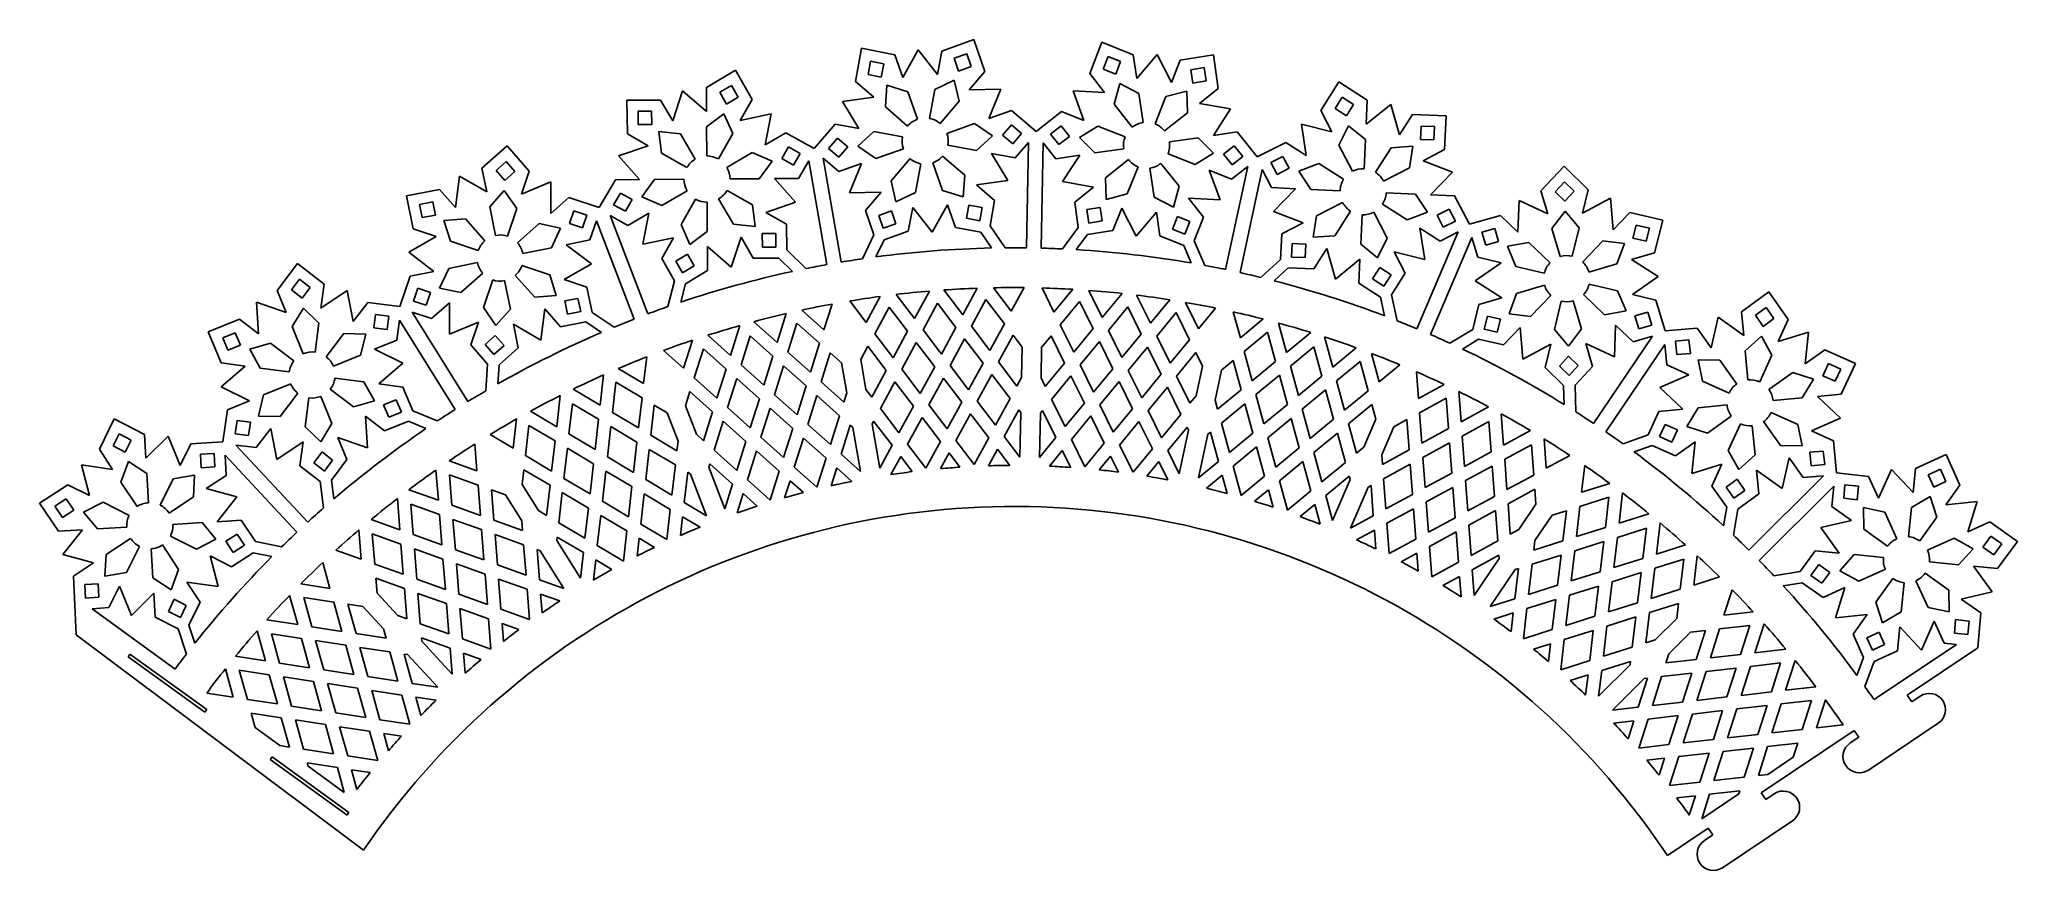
# Model space of a CAD drawing. Extents: x 91 to 334, y 159 to 261.
import ezdxf

# ---------------------------------------------------------------- set-up
doc = ezdxf.new("R2010")
doc.units = 0
doc.layers.get('0').update_dxf_attribs({"linetype": 'CONTINUOUS'})

msp = doc.modelspace()

# ---------------------------------------------------------------- linework, layer by layer
for p, q in [((205.602889, 260.632473), (201.702751, 259.22107)), ((205.602889, 260.632473), (206.945643, 256.70817)), ((221.317996, 260.328479), (219.82448, 256.459042)), ((221.317996, 260.328479), (225.160633, 258.7673)), ((191.835901, 259.57515), (191.108142, 255.49183)), ((191.835901, 259.57515), (195.905823, 258.775858)), ((192.926545, 257.981815), (192.63641, 256.353919)), ((192.926545, 257.981815), (194.549098, 257.663161)), ((194.549098, 257.663161), (194.258963, 256.035265)), ((195.905823, 258.775858), (196.884217, 255.996284)), ((196.884217, 255.996284), (198.77498, 259.380054)), ((201.160278, 256.324691), (198.77498, 259.380054)), ((201.702751, 259.22107), (201.160278, 256.324691)), ((204.768342, 258.89128), (203.213476, 258.328596)), ((203.213476, 258.328596), (203.748791, 256.764097)), ((205.303657, 257.32678), (203.748791, 256.764097)), ((204.768342, 258.89128), (205.303657, 257.32678)), ((222.084581, 258.556314), (221.489162, 257.013687)), ((222.084581, 258.556314), (223.616523, 257.933919)), ((223.616523, 257.933919), (223.021104, 256.391292)), ((225.160633, 258.7673), (225.590687, 255.852108)), ((225.590687, 255.852108), (228.092362, 258.812938)), ((229.850848, 255.358576), (228.092362, 258.812938)), ((230.936006, 258.098233), (229.850848, 255.358576)), ((235.033795, 258.739529), (230.936006, 258.098233)), ((235.033795, 258.739529), (235.603093, 254.631118)), ((176.351483, 256.874968), (172.792312, 254.74531)), ((175.864506, 255.006526), (174.445573, 254.157496)), ((175.864506, 255.006526), (176.688508, 253.572915)), ((176.351483, 256.874968), (178.418364, 253.278979)), ((191.108142, 255.49183), (193.345243, 253.573845)), ((192.63641, 256.353919), (194.258963, 256.035265)), ((194.95527, 255.018022), (194.760449, 252.360514)), ((194.95527, 255.018022), (197.503156, 254.237906)), ((203.215985, 255.652455), (200.817106, 254.492422)), ((203.215985, 255.652455), (203.814328, 253.055864)), ((206.945643, 256.70817), (205.027659, 254.471069)), ((219.82448, 256.459042), (221.654513, 254.149439)), ((221.489162, 257.013687), (223.021104, 256.391292)), ((223.51052, 255.259877), (222.812205, 252.688369)), ((223.51052, 255.259877), (225.862742, 254.007939)), ((233.882347, 257.189564), (232.248684, 256.933899)), ((232.248684, 256.933899), (232.475645, 255.296001)), ((234.109309, 255.551666), (232.475645, 255.296001)), ((233.882347, 257.189564), (234.109309, 255.551666)), ((250.402204, 255.442529), (248.197799, 251.929163)), ((250.402204, 255.442529), (253.87635, 253.176819)), ((163.039184, 253.210189), (163.103937, 249.063027)), ((163.039184, 253.210189), (167.186843, 253.202165)), ((167.186843, 253.202165), (168.677632, 250.660348)), ((168.677632, 250.660348), (169.887998, 254.342725)), ((172.812465, 251.798637), (169.887998, 254.342725)), ((172.792312, 254.74531), (172.812465, 251.798637)), ((174.445573, 254.157496), (175.269576, 252.723885)), ((176.688508, 253.572915), (175.269576, 252.723885)), ((178.418364, 253.278979), (176.96248, 250.717009)), ((193.345243, 253.573845), (189.506573, 253.035798)), ((191.491622, 249.706464), (189.506573, 253.035798)), ((197.503156, 254.237906), (198.694683, 250.852828)), ((200.817106, 254.492422), (200.15646, 250.965095)), ((203.814328, 253.055864), (201.478529, 250.331432)), ((205.027659, 254.471069), (208.903471, 254.525505)), ((207.450098, 250.932096), (208.903471, 254.525505)), ((221.654513, 254.149439), (217.783706, 254.353725)), ((219.097022, 250.706797), (217.783706, 254.353725)), ((222.812205, 252.688369), (225.040893, 249.875641)), ((225.862742, 254.007939), (226.386479, 250.457701)), ((229.16437, 253.625451), (227.842821, 250.288986)), ((231.740519, 254.306447), (229.16437, 253.625451)), ((231.740519, 254.306447), (231.832419, 251.643393)), ((235.603093, 254.631118), (233.29349, 252.801085)), ((233.29349, 252.801085), (237.10848, 252.114986)), ((250.816557, 253.556652), (249.937728, 252.15598)), ((250.816557, 253.556652), (252.201593, 252.653382)), ((252.201593, 252.653382), (251.322764, 251.25271)), ((253.87635, 253.176819), (253.742254, 250.233129)), ((253.742254, 250.233129), (256.762922, 252.662214)), ((257.829972, 248.935783), (256.762922, 252.662214)), ((164.413814, 251.854233), (166.067359, 251.851034)), ((164.413814, 251.854233), (164.439629, 250.200886)), ((164.439629, 250.200886), (166.093174, 250.197688)), ((166.067359, 251.851034), (166.093174, 250.197688)), ((174.958672, 251.531003), (172.825213, 249.934552)), ((174.958672, 251.531003), (176.041478, 249.096289)), ((176.96248, 250.717009), (180.756695, 251.509989)), ((180.015684, 247.705283), (180.756695, 251.509989)), ((186.002627, 247.278109), (188.595243, 250.248937)), ((188.595243, 250.248937), (191.491622, 249.706464)), ((194.760449, 252.360514), (197.484881, 250.024715)), ((205.69172, 250.313157), (202.306642, 249.121629)), ((207.895778, 248.815683), (205.69172, 250.313157)), ((210.229672, 251.910489), (207.450098, 250.932096)), ((210.21213, 250.155926), (209.124891, 248.91008)), ((211.476861, 249.090714), (210.21213, 250.155926)), ((213.245529, 249.370402), (210.229672, 251.910489)), ((213.245529, 249.370402), (216.357365, 251.791955)), ((215.002058, 249.022523), (216.307038, 250.038026)), ((216.307038, 250.038026), (217.345283, 248.751065)), ((216.357365, 251.791955), (219.097022, 250.706797)), ((218.569825, 248.609204), (220.830147, 250.020319)), ((220.830147, 250.020319), (224.166612, 248.69877)), ((231.832419, 251.643393), (229.019692, 249.414704)), ((234.996159, 248.864911), (237.10848, 252.114986)), ((246.386119, 246.421412), (245.792804, 250.251929)), ((249.553513, 249.312806), (245.792804, 250.251929)), ((248.197799, 251.929163), (249.553513, 249.312806)), ((249.937728, 252.15598), (251.322764, 251.25271)), ((251.587302, 250.048697), (250.411147, 247.65768)), ((251.587302, 250.048697), (253.657424, 248.370932)), ((259.417947, 251.418044), (257.829972, 248.935783)), ((263.562813, 251.265657), (259.417947, 251.418044)), ((260.484341, 250.024629), (260.394604, 248.373518)), ((262.136772, 249.963877), (260.484341, 250.024629)), ((262.136772, 249.963877), (262.047036, 248.312766)), ((263.562813, 251.265657), (263.337724, 247.124102)), ((148.354512, 247.605064), (145.267088, 244.835416)), ((148.354512, 247.605064), (151.069562, 244.469518)), ((165.665906, 247.607144), (162.000429, 246.346525)), ((163.103937, 249.063027), (165.665906, 247.607144)), ((166.970788, 249.331996), (169.620715, 249.052377)), ((166.970788, 249.331996), (167.286626, 246.686142)), ((169.620715, 249.052377), (171.436258, 245.956849)), ((172.825213, 249.934552), (172.849756, 246.345975)), ((176.041478, 249.096289), (174.268444, 245.976219)), ((182.557501, 249.196072), (180.015684, 247.705283)), ((186.002627, 247.278109), (182.557501, 249.196072)), ((187.793266, 247.271784), (188.880505, 248.51763)), ((188.880505, 248.51763), (190.145236, 247.452418)), ((191.374348, 247.546816), (193.32389, 249.363292)), ((191.374348, 247.546816), (193.578406, 246.049342)), ((193.32389, 249.363292), (196.851218, 248.702646)), ((205.946236, 246.999207), (202.418909, 247.659853)), ((207.895778, 248.815683), (205.946236, 246.999207)), ((210.389622, 247.844868), (209.124891, 248.91008)), ((211.476861, 249.090714), (210.389622, 247.844868)), ((212.316413, 247.994559), (210.674883, 246.113562)), ((212.066485, 235.075245), (212.316413, 247.994559)), ((213.870847, 235.040342), (214.120741, 247.959657)), ((214.120741, 247.959657), (215.688298, 246.016582)), ((215.002058, 249.022523), (216.040302, 247.735562)), ((216.040302, 247.735562), (217.345283, 248.751065)), ((218.569825, 248.609204), (220.447659, 246.718691)), ((233.15199, 248.592856), (229.601751, 248.069119)), ((235.029824, 246.702343), (233.15199, 248.592856)), ((237.911351, 249.294965), (234.996159, 248.864911)), ((237.559347, 247.575985), (236.254366, 246.560482)), ((238.597591, 246.289024), (237.559347, 247.575985)), ((240.387134, 246.226093), (237.911351, 249.294965)), ((240.387134, 246.226093), (243.903857, 248.009386)), ((243.903857, 248.009386), (246.386119, 246.421412)), ((250.411147, 247.65768), (252.062191, 244.471374)), ((253.657424, 248.370932), (253.494117, 244.785988)), ((259.484167, 247.542415), (256.825409, 247.365487)), ((259.484167, 247.542415), (259.066241, 244.910755)), ((262.047036, 248.312766), (260.394604, 248.373518)), ((148.232997, 245.678031), (147.002135, 244.573857)), ((148.232997, 245.678031), (149.315404, 244.427984)), ((164.584278, 243.457129), (162.000429, 246.346525)), ((167.286626, 246.686142), (170.406696, 244.913107)), ((178.407713, 246.7622), (175.312185, 244.946656)), ((180.85701, 245.712796), (178.407713, 246.7622)), ((180.85701, 245.712796), (179.289889, 243.557702)), ((182.87507, 247.470399), (182.045527, 246.039986)), ((183.490275, 245.23567), (182.045527, 246.039986)), ((184.319818, 246.666082), (182.87507, 247.470399)), ((184.319818, 246.666082), (183.490275, 245.23567)), ((185.353103, 245.750261), (184.100646, 243.590603)), ((187.572904, 233.020626), (185.353103, 245.750261)), ((187.130944, 246.060282), (189.040455, 244.45201)), ((189.350746, 233.330647), (187.130944, 246.060282)), ((187.793266, 247.271784), (189.057997, 246.206572)), ((189.040455, 244.45201), (191.820029, 245.430403)), ((189.057997, 246.206572), (190.145236, 247.452418)), ((191.820029, 245.430403), (190.366655, 241.836993)), ((193.578406, 246.049342), (196.963484, 247.240869)), ((195.455798, 243.306635), (197.791598, 246.031067)), ((198.453021, 241.870077), (199.113667, 245.397404)), ((201.766971, 242.124592), (200.575444, 245.50967)), ((204.509678, 244.001984), (201.785246, 246.337784)), ((207.778505, 246.656035), (209.763554, 243.326701)), ((210.674884, 246.113562), (207.778505, 246.656035)), ((215.688298, 246.016582), (218.60349, 246.446636)), ((218.60349, 246.446636), (216.491168, 243.196562)), ((220.447659, 246.718691), (223.997897, 247.242428)), ((221.767229, 243.668154), (224.579957, 245.896843)), ((230.787444, 242.623178), (228.558755, 245.435906)), ((232.769502, 245.291228), (229.433037, 246.612777)), ((235.029824, 246.702343), (232.769502, 245.291228)), ((237.29261, 245.273521), (236.254366, 246.560482)), ((238.597591, 246.289024), (237.29261, 245.273521)), ((242.045016, 245.549444), (243.519788, 246.297286)), ((242.045016, 245.549444), (242.818619, 244.08802)), ((243.519788, 246.297286), (244.293391, 244.835862)), ((245.468366, 244.462952), (247.956414, 245.416848)), ((247.956414, 245.416848), (250.979413, 243.482948)), ((256.825409, 247.365487), (254.891508, 244.342488)), ((263.337724, 247.124102), (260.721366, 245.768388)), ((260.721366, 245.768388), (264.335349, 244.366955)), ((278.019729, 245.096816), (275.185448, 242.068617)), ((278.019729, 245.096816), (280.997731, 242.209839)), ((142.007448, 240.040392), (142.49295, 243.886061)), ((145.849118, 241.946726), (142.49295, 243.886061)), ((145.267088, 244.835416), (145.849118, 241.946726)), ((147.002135, 244.573857), (148.084542, 243.32381)), ((149.315404, 244.427984), (148.084542, 243.32381)), ((151.069562, 244.469518), (150.12927, 241.676825)), ((150.12927, 241.676825), (153.702469, 243.179201)), ((153.701039, 239.303007), (153.702469, 243.179201)), ((159.659491, 240.026037), (161.637605, 243.436976)), ((161.637605, 243.436976), (164.584278, 243.457129)), ((164.881242, 241.314783), (166.448363, 243.469877)), ((166.448363, 243.469877), (170.03694, 243.49442)), ((179.289889, 243.557702), (175.701311, 243.533159)), ((184.100646, 243.590603), (181.153974, 243.57045)), ((181.153974, 243.57045), (183.737823, 240.681054)), ((196.054141, 240.710043), (195.455798, 243.306635)), ((204.314857, 241.344477), (204.509678, 244.001984)), ((205.924883, 242.788654), (209.763554, 243.326701)), ((208.161984, 240.870669), (205.924883, 242.788654)), ((220.306159, 242.510462), (216.491168, 243.196562)), ((221.85913, 241.0051), (221.767229, 243.668154)), ((224.435279, 241.686096), (225.756828, 245.022561)), ((227.736907, 241.303608), (227.213169, 244.853846)), ((234.502627, 244.60475), (235.815943, 240.957821)), ((237.242284, 243.519592), (234.502627, 244.60475)), ((236.502122, 232.418549), (239.212564, 245.052814)), ((239.212564, 245.052814), (237.242284, 243.519592)), ((238.266644, 232.040005), (240.977085, 244.67427)), ((240.977085, 244.67427), (242.145083, 242.46779)), ((242.818619, 244.08802), (244.293391, 244.835862)), ((245.468366, 244.462952), (246.95097, 242.248864)), ((259.066241, 244.910755), (255.879935, 243.259711)), ((261.64169, 241.579647), (264.335349, 244.366955)), ((278.066629, 243.166525), (276.936688, 241.959275)), ((278.066629, 243.166525), (279.253867, 242.015575)), ((135.986063, 241.467527), (140.059049, 242.251056)), ((135.986063, 241.467527), (136.840936, 237.408915)), ((137.594164, 240.398774), (139.21794, 240.711143)), ((137.594164, 240.398774), (137.934976, 238.780729)), ((139.21794, 240.711143), (139.558752, 239.093098)), ((140.059049, 242.251056), (142.007448, 240.040392)), ((148.006961, 242.093522), (146.217315, 240.119322)), ((148.006961, 242.093522), (149.534435, 239.910148)), ((155.911703, 241.251405), (153.701039, 239.303007)), ((159.659491, 240.026037), (155.911703, 241.251405)), ((161.418433, 240.361496), (162.247976, 241.791909)), ((161.418433, 240.361496), (162.863181, 239.557179)), ((162.247976, 241.791909), (163.692724, 240.987592)), ((162.863181, 239.557179), (163.692724, 240.987592)), ((164.881242, 241.314783), (167.330538, 240.265379)), ((167.330538, 240.265379), (170.426066, 242.080922)), ((169.696773, 237.931289), (171.469807, 241.05136)), ((172.913038, 237.093026), (172.888495, 240.681604)), ((176.117536, 237.975202), (174.301993, 241.070729)), ((178.451626, 240.341437), (175.331555, 242.114471)), ((178.767463, 237.695582), (178.451626, 240.341437)), ((180.072345, 239.420435), (183.737823, 240.681054)), ((194.242468, 241.89143), (190.366655, 241.836993)), ((192.324483, 239.654329), (194.242468, 241.89143)), ((196.054141, 240.710043), (198.453021, 241.870077)), ((202.385909, 240.366215), (200.495146, 236.982445)), ((204.314857, 241.344477), (201.766971, 242.124592)), ((203.364303, 237.586641), (202.385909, 240.366215)), ((204.721028, 238.699338), (205.011163, 240.327233)), ((206.633717, 240.00858), (205.011163, 240.327233)), ((207.609469, 237.770604), (208.161984, 240.870669)), ((217.996556, 240.680429), (220.306159, 242.510462)), ((218.428768, 237.561316), (217.996556, 240.680429)), ((221.85913, 241.0051), (224.435279, 241.686096)), ((230.089129, 240.05167), (227.736907, 241.303608)), ((230.089129, 240.05167), (230.787444, 242.623178)), ((233.775169, 238.852505), (231.945136, 241.162108)), ((231.945136, 241.162108), (235.815943, 240.957821)), ((242.145083, 242.46779), (245.088772, 242.333694)), ((245.088772, 242.333694), (242.395113, 239.546385)), ((246.95097, 242.248864), (250.535913, 242.085556)), ((247.664221, 239.002586), (250.850527, 240.65363)), ((258.774048, 238.496493), (255.751049, 240.430393)), ((259.779492, 241.664477), (256.194549, 241.827784)), ((261.262095, 239.450389), (259.779492, 241.664477)), ((264.585379, 241.445551), (261.64169, 241.579647)), ((266.4301, 237.960664), (264.585379, 241.445551)), ((272.356131, 237.00774), (272.504609, 240.881089)), ((276.017033, 239.241648), (272.504609, 240.881089)), ((275.185448, 242.068617), (276.017033, 239.241648)), ((276.936688, 241.959275), (278.123926, 240.808325)), ((279.253867, 242.015575), (278.123926, 240.808325)), ((280.997731, 242.209839), (280.304421, 239.345819)), ((280.304421, 239.345819), (283.733079, 241.153908)), ((284.069493, 237.29234), (283.733079, 241.153908)), ((137.934976, 238.780729), (139.558752, 239.093098)), ((140.585422, 238.410767), (143.240017, 238.641911)), ((140.585422, 238.410767), (141.400307, 235.873788)), ((143.240017, 238.641911), (145.612855, 235.949676)), ((146.217315, 240.119322), (146.926135, 236.601358)), ((149.534435, 239.910148), (148.38931, 236.509092)), ((152.302559, 238.070438), (149.610323, 235.6976)), ((154.907089, 237.507658), (152.302559, 238.070438)), ((156.552709, 239.618031), (156.011341, 238.055616)), ((157.583015, 237.541745), (156.011341, 238.055616)), ((158.124383, 239.10416), (156.552709, 239.618031)), ((158.124383, 239.10416), (157.583015, 237.541745)), ((159.313429, 238.402325), (158.496063, 236.043367)), ((163.92136, 226.330121), (159.313429, 238.402325)), ((160.999448, 239.045877), (163.18075, 237.831507)), ((165.60741, 226.973684), (160.999448, 239.045877)), ((163.18075, 237.831506), (165.722567, 239.322296)), ((165.722567, 239.322296), (164.981556, 235.517589)), ((170.779579, 235.496575), (169.696773, 237.931289)), ((178.767463, 237.695582), (176.117536, 237.975202)), ((182.634315, 237.964551), (180.072345, 239.420435)), ((182.683475, 234.816019), (182.634315, 237.964551)), ((193.343904, 236.674991), (192.324483, 239.654329)), ((193.96647, 239.035719), (195.521336, 239.598402)), ((194.501784, 237.471219), (193.96647, 239.035719)), ((194.501784, 237.471219), (196.056651, 238.033902)), ((196.056651, 238.033902), (195.521336, 239.598402)), ((197.567376, 237.141429), (198.109849, 240.037808)), ((198.109849, 240.037808), (200.495146, 236.982445)), ((206.343582, 238.380684), (204.721028, 238.699338)), ((206.343582, 238.380684), (206.633717, 240.00858)), ((219.49034, 239.759881), (221.124003, 240.015546)), ((219.717301, 238.121983), (219.49034, 239.759881)), ((219.717301, 238.121983), (221.350965, 238.377648)), ((221.350965, 238.377648), (221.124003, 240.015546)), ((222.663643, 237.213314), (223.748801, 239.95297)), ((223.748801, 239.95297), (225.507287, 236.49861)), ((228.008962, 239.459439), (225.507287, 236.49861)), ((228.439016, 236.544247), (228.008962, 239.459439)), ((229.983126, 237.377628), (230.578545, 238.920255)), ((232.110487, 238.29786), (230.578545, 238.920255)), ((231.515068, 236.755233), (232.110487, 238.29786)), ((232.641289, 235.914821), (233.775169, 238.852505)), ((246.009096, 238.144953), (242.395113, 239.546385)), ((243.392738, 236.789239), (246.009096, 238.144953)), ((247.246295, 236.370926), (247.664221, 239.002586)), ((249.905053, 236.547854), (251.838954, 239.570852)), ((253.073038, 235.542409), (253.236345, 239.127353)), ((256.319315, 236.25566), (254.668271, 239.441966)), ((261.262095, 239.450389), (258.774048, 238.496493)), ((263.911843, 239.82532), (262.437071, 239.077479)), ((263.210674, 237.616055), (262.437071, 239.077479)), ((264.685446, 238.363896), (263.210674, 237.616055)), ((264.685446, 238.363896), (263.911843, 239.82532)), ((266.4301, 237.960664), (270.222473, 239.040174)), ((270.222473, 239.040174), (272.356131, 237.00774)), ((278.15387, 239.575956), (276.543099, 237.453289)), ((278.15387, 239.575956), (279.865827, 237.534021)), ((286.101927, 239.425998), (284.069493, 237.29234)), ((290.141565, 238.485538), (286.101927, 239.425998)), ((286.882854, 237.854708), (286.479721, 236.251055)), ((288.493334, 237.479776), (286.882854, 237.854708)), ((290.141565, 238.485538), (289.130371, 234.463023)), ((139.63363, 236.468623), (136.276032, 234.531763)), ((136.840936, 237.408915), (139.63363, 236.468623)), ((141.400307, 235.873788), (144.801362, 234.728662)), ((154.907089, 237.507658), (153.779969, 235.09314)), ((158.496064, 236.043366), (155.607374, 235.461336)), ((155.607374, 235.461336), (158.69507, 233.118044)), ((168.775771, 236.31057), (164.981556, 235.517589)), ((167.319888, 233.7486), (168.775771, 236.31057)), ((170.779579, 235.496575), (172.913038, 237.093026)), ((177.060619, 236.367231), (175.850253, 232.684854)), ((178.551408, 233.825413), (177.060619, 236.367231)), ((181.298622, 236.826692), (179.645077, 236.829891)), ((179.670892, 235.176544), (179.645077, 236.829891)), ((181.324438, 235.173345), (181.298622, 236.826692)), ((193.343904, 236.674991), (191.935054, 233.735577)), ((194.606383, 236.069889), (193.598854, 233.967789)), ((194.606383, 236.069889), (197.567376, 237.141429)), ((206.454196, 236.979817), (203.364303, 237.586641)), ((206.454196, 236.979817), (207.770781, 235.056401)), ((207.609469, 237.770604), (209.450498, 235.081021)), ((218.428768, 237.561316), (216.4851, 234.944943)), ((219.552593, 236.726441), (218.162608, 234.855381)), ((219.552593, 236.726441), (222.663643, 237.213314)), ((231.356353, 235.358997), (228.439016, 236.544247)), ((231.515068, 236.755233), (229.983126, 237.377628)), ((232.641289, 235.914821), (233.935408, 232.923121)), ((243.221849, 233.644963), (243.392738, 236.789239)), ((244.59369, 233.949463), (244.683426, 235.600575)), ((244.683426, 235.600575), (246.335858, 235.539822)), ((246.246121, 233.888711), (246.335858, 235.539822)), ((247.246295, 236.370926), (249.905053, 236.547854)), ((255.14316, 233.864644), (253.073038, 235.542409)), ((255.14316, 233.864644), (256.319315, 236.25566)), ((259.981849, 225.148103), (265.053239, 237.033057)), ((262.826605, 235.903954), (260.344343, 237.491929)), ((260.344343, 237.491929), (260.937658, 233.661412)), ((261.641749, 224.439815), (266.713108, 236.324783)), ((265.053239, 237.033057), (262.826605, 235.903955)), ((266.713108, 236.324783), (267.438633, 233.935978)), ((267.928407, 236.980108), (269.518778, 237.432812)), ((267.928407, 236.980108), (268.408946, 235.397925)), ((268.408946, 235.397925), (269.999317, 235.850629)), ((269.518778, 237.432812), (269.999317, 235.850629)), ((271.081551, 235.260376), (273.705898, 235.722008)), ((273.705898, 235.722008), (276.304353, 233.246827)), ((276.543099, 237.453289), (277.555837, 234.010491)), ((279.865827, 237.534021), (279.021485, 234.046102)), ((282.783761, 235.942573), (280.30858, 233.344118)), ((285.42743, 235.608939), (282.783761, 235.942573)), ((285.42743, 235.608939), (284.515042, 233.105372)), ((288.090202, 235.876122), (286.479721, 236.251055)), ((288.493334, 237.479776), (288.090202, 235.876122)), ((122.640667, 233.163396), (120.138445, 229.855523)), ((122.640667, 233.163396), (125.904127, 230.60352)), ((139.363728, 232.188471), (136.276032, 234.531763)), ((141.191133, 232.556667), (144.709096, 233.265487)), ((153.779969, 235.09314), (150.262006, 234.38432)), ((155.337472, 231.181184), (158.69507, 233.118044)), ((168.889067, 231.018518), (167.319888, 233.7486)), ((169.049743, 233.454664), (170.468675, 234.303694)), ((169.873745, 232.021052), (169.049743, 233.454664)), ((171.292678, 232.870082), (170.468675, 234.303694)), ((172.925787, 235.228941), (175.850253, 232.684854)), ((172.945939, 232.282268), (172.925787, 235.228941)), ((181.700319, 233.819322), (178.551408, 233.825413)), ((181.324438, 235.173345), (179.670892, 235.176544)), ((181.700319, 233.819322), (183.359876, 232.18231)), ((182.683475, 234.816019), (185.004072, 232.526948)), ((231.356353, 235.358997), (232.281832, 233.219505)), ((243.221849, 233.644963), (240.814462, 231.44735)), ((244.59369, 233.949463), (246.246121, 233.888711)), ((247.312515, 232.495297), (248.90049, 234.977558)), ((248.90049, 234.977558), (249.96754, 231.251127)), ((252.988208, 233.680211), (249.96754, 231.251127)), ((252.854112, 230.736522), (252.988208, 233.680211)), ((257.176949, 234.600535), (260.937658, 233.661412)), ((258.532663, 231.984178), (257.176949, 234.600535)), ((270.302652, 233.242667), (267.126642, 231.02054)), ((267.438632, 233.935978), (270.302652, 233.242667)), ((271.081551, 235.260376), (272.11445, 232.804075)), ((284.515042, 233.105372), (281.072244, 232.092634)), ((289.130371, 234.463023), (286.303401, 233.631438)), ((286.303401, 233.631438), (289.583582, 231.566178)), ((122.88908, 231.248582), (121.891521, 229.929834)), ((122.88908, 231.248582), (124.190122, 230.228038)), ((125.904127, 230.60352), (125.513986, 227.682719)), ((135.184099, 227.880726), (136.475038, 231.606441)), ((136.475038, 231.606441), (139.363728, 232.188471)), ((140.064012, 230.142148), (141.191133, 232.556667)), ((142.668543, 229.579369), (145.360779, 231.952207)), ((145.436667, 227.739659), (146.581792, 231.140715)), ((148.753787, 227.530485), (148.044968, 231.048448)), ((151.731085, 229.007895), (149.358248, 231.700131)), ((153.570795, 231.776019), (150.16974, 232.921145)), ((154.38568, 229.23904), (153.570795, 231.776019)), ((158.130166, 230.240892), (155.337472, 231.181184)), ((168.889067, 231.018518), (168.067041, 227.864549)), ((170.24381, 230.665428), (169.65595, 228.409914)), ((169.873745, 232.021052), (171.292678, 232.870082)), ((170.24381, 230.665428), (172.945939, 232.282268)), ((244.165724, 232.61099), (242.444099, 231.039384)), ((244.165724, 232.61099), (247.312515, 232.495297)), ((255.49169, 229.01639), (252.854112, 230.736522)), ((254.528869, 231.259959), (255.407698, 232.660631)), ((255.913905, 230.356689), (254.528869, 231.259959)), ((256.792734, 231.757361), (255.407698, 232.660631)), ((255.913905, 230.356689), (256.792734, 231.757361)), ((256.859075, 229.316824), (258.532663, 231.984178)), ((270.406823, 228.95528), (267.126642, 231.02054)), ((272.11445, 232.804075), (275.602369, 231.959733)), ((284.595774, 229.782644), (281.107855, 230.626986)), ((286.407572, 229.344051), (289.583582, 231.566178)), ((121.260973, 227.130965), (117.596423, 228.394277)), ((117.853634, 224.526626), (117.596423, 228.394277)), ((120.138445, 229.855523), (121.260973, 227.130965)), ((121.891521, 229.929834), (123.192563, 228.909289)), ((124.190122, 230.228038), (123.192563, 228.909289)), ((125.513986, 227.682719), (128.734865, 229.839296)), ((129.473079, 226.034047), (128.734865, 229.839296)), ((131.271352, 228.368463), (129.473079, 226.034047)), ((135.184099, 227.880726), (131.271352, 228.368463)), ((136.846719, 228.545646), (137.388087, 230.108062)), ((136.846719, 228.545646), (138.418393, 228.031776)), ((137.388087, 230.108062), (138.959761, 229.594191)), ((138.418393, 228.031776), (138.959761, 229.594191)), ((139.059399, 226.398402), (141.270062, 228.3468)), ((140.064012, 230.142148), (142.668543, 229.579369)), ((141.270062, 228.3468), (141.268633, 224.470605)), ((154.38568, 229.23904), (151.731085, 229.007895)), ((157.036126, 228.869078), (155.41235, 228.556709)), ((155.753162, 226.938664), (155.41235, 228.556709)), ((157.376938, 227.251033), (157.036126, 228.869078)), ((158.779187, 227.159586), (158.130166, 230.240892)), ((188.210225, 228.174903), (187.220122, 225.033922)), ((190.391167, 228.555217), (192.385956, 225.934743)), ((194.110415, 229.111337), (192.385956, 225.934743)), ((196.06448, 229.357265), (198.322726, 226.390699)), ((200.1573, 229.770135), (198.322726, 226.390699)), ((201.164187, 228.271284), (199.38543, 224.994668)), ((201.164187, 228.271284), (203.422433, 225.304718)), ((201.930386, 229.906311), (204.259495, 226.846654)), ((206.038252, 230.123271), (204.259495, 226.846654)), ((207.100956, 228.727239), (205.322199, 225.450623)), ((207.100956, 228.727239), (209.359202, 225.760673)), ((208.006954, 230.178619), (210.196264, 227.30261)), ((211.767504, 230.196962), (210.196264, 227.30261)), ((213.980943, 230.154145), (215.439073, 227.201193)), ((217.737971, 229.990382), (215.439073, 227.201193)), ((218.587161, 228.50505), (216.215876, 225.628037)), ((218.587161, 228.50505), (220.237869, 225.162094)), ((219.703059, 229.858938), (221.353767, 226.515982)), ((223.799462, 229.483275), (221.353767, 226.515982)), ((225.565955, 229.278629), (227.268462, 225.830772)), ((229.639746, 228.707784), (227.268462, 225.830772)), ((231.582838, 228.38647), (233.183156, 225.145561)), ((255.49169, 229.01639), (255.991882, 226.739829)), ((256.859075, 229.316824), (257.558511, 226.133424)), ((266.812153, 225.069794), (267.579854, 228.123694)), ((267.579854, 228.123694), (270.406823, 228.95528)), ((271.282794, 226.977779), (272.195182, 229.481346)), ((272.195182, 229.481346), (275.63798, 230.494084)), ((273.926463, 226.644145), (276.401644, 229.2426)), ((276.844397, 225.052697), (277.688739, 228.540616)), ((280.167125, 225.133429), (279.154387, 228.576227)), ((283.004327, 226.86471), (280.405871, 229.339891)), ((285.628674, 227.326342), (284.595774, 229.782644)), ((289.271592, 228.65074), (286.407572, 229.344051)), ((290.417479, 224.877887), (289.271592, 228.65074)), ((303.155827, 229.671506), (299.795809, 227.239755)), ((303.155827, 229.671506), (305.528249, 226.269338)), ((111.670569, 224.778597), (115.519217, 226.324898)), ((115.519217, 226.324898), (117.853634, 224.526626)), ((123.35116, 227.686802), (121.971092, 225.407391)), ((123.35116, 227.686802), (125.26718, 225.835001)), ((125.26718, 225.835001), (124.79205, 222.277932)), ((132.212245, 226.88741), (131.978949, 225.250403)), ((133.853094, 226.682873), (132.212245, 226.88741)), ((133.853094, 226.682873), (133.619798, 225.045865)), ((135.154212, 226.220814), (134.801977, 223.749235)), ((141.980981, 215.249654), (135.154212, 226.220814)), ((143.513231, 216.203091), (136.686462, 227.174252)), ((136.686462, 227.174252), (139.059399, 226.398402)), ((144.841832, 225.972982), (141.268633, 224.470605)), ((143.90154, 223.180289), (144.841832, 225.972982)), ((146.964141, 225.556285), (145.436667, 227.739659)), ((146.964141, 225.556285), (148.753787, 227.530485)), ((149.704014, 222.814391), (149.121984, 225.703081)), ((149.121984, 225.703081), (152.478152, 223.763746)), ((152.963655, 227.609415), (152.478152, 223.763746)), ((154.912052, 225.398751), (152.963655, 227.609415)), ((158.004272, 225.993608), (154.912052, 225.398751)), ((157.376938, 227.251033), (155.753162, 226.938664)), ((158.004272, 225.993608), (159.945512, 224.703449)), ((158.779187, 227.159586), (161.493695, 225.35551)), ((178.609301, 226.012582), (181.479428, 223.453555)), ((182.600297, 227.009373), (181.479428, 223.453555)), ((183.909851, 225.841764), (182.788982, 222.285946)), ((183.909851, 225.841764), (186.692654, 223.360596)), ((184.522267, 227.43935), (187.220122, 225.033922)), ((195.227417, 227.815328), (193.44866, 224.538712)), ((195.227417, 227.815328), (197.485663, 224.848762)), ((209.359202, 225.760673), (207.580445, 222.484057)), ((224.501855, 227.819839), (222.130571, 224.942827)), ((224.501855, 227.819839), (226.152563, 224.476884)), ((230.41655, 227.134629), (228.045265, 224.257616)), ((230.41655, 227.134629), (232.067258, 223.791673)), ((235.277796, 227.686929), (233.183156, 225.145561)), ((237.442398, 227.222555), (238.310288, 224.045632)), ((241.099151, 226.344925), (238.310288, 224.045632)), ((243.003055, 225.84094), (243.985569, 222.244434)), ((268.21689, 225.106942), (268.620022, 226.710596)), ((268.620022, 226.710596), (270.230503, 226.335664)), ((269.82737, 224.73201), (270.230503, 226.335664)), ((271.282794, 226.977779), (273.926463, 226.644145)), ((285.628674, 227.326342), (283.004327, 226.86471)), ((288.301278, 227.188793), (286.710907, 226.736089)), ((287.191446, 225.153906), (286.710907, 226.736089)), ((288.781817, 225.60661), (288.301278, 227.188793)), ((296.052808, 222.811724), (296.937633, 226.585577)), ((300.0727, 224.306051), (296.937633, 226.585577)), ((299.795809, 227.239755), (300.0727, 224.306051)), ((302.833547, 227.767731), (301.49401, 226.798266)), ((301.49401, 226.798266), (302.439822, 225.441925)), ((303.779359, 226.411391), (302.439822, 225.441925)), ((302.833547, 227.767731), (303.779359, 226.411391)), ((305.528249, 226.269338), (304.301193, 223.59023)), ((111.670569, 224.778597), (113.28416, 220.957673)), ((113.453053, 224.036322), (114.987392, 224.652785)), ((113.453053, 224.036322), (114.096343, 222.513037)), ((114.987392, 224.652785), (115.630682, 223.1295)), ((116.768685, 222.655605), (119.330402, 223.389026)), ((119.330402, 223.389026), (122.173349, 221.199017)), ((121.971092, 225.407391), (123.338153, 222.089314)), ((128.33548, 224.557278), (126.145471, 221.714331)), ((130.999542, 224.501811), (128.33548, 224.557278)), ((130.999542, 224.501811), (130.353845, 221.916588)), ((133.619798, 225.045865), (131.978949, 225.250403)), ((134.801977, 223.749235), (132.077419, 222.626707)), ((145.655699, 223.221822), (146.886561, 224.325997)), ((147.968968, 223.07595), (146.886561, 224.325997)), ((171.084694, 223.740093), (169.998041, 220.29282)), ((172.955931, 224.354356), (175.738734, 221.873187)), ((176.894776, 225.540587), (175.738734, 221.873187)), ((178.169157, 224.261397), (177.048289, 220.705579)), ((178.169157, 224.261397), (180.95196, 221.780228)), ((186.692654, 223.360596), (185.571786, 219.804778)), ((193.44866, 224.538712), (195.706906, 221.572146)), ((197.485663, 224.848762), (195.706906, 221.572146)), ((198.548367, 223.452731), (196.76961, 220.176115)), ((198.548367, 223.452731), (200.806613, 220.486165)), ((199.38543, 224.994668), (201.643675, 222.028102)), ((203.422433, 225.304718), (201.643675, 222.028102)), ((204.485137, 223.908686), (202.706379, 220.63207)), ((204.485137, 223.908686), (206.743382, 220.94212)), ((205.322199, 225.450623), (207.580445, 222.484057)), ((210.421906, 224.364642), (208.643149, 221.088026)), ((210.421877, 224.364628), (211.533318, 222.904568)), ((215.100006, 224.274134), (213.932931, 222.85815)), ((215.099978, 224.274149), (216.750686, 220.931193)), ((216.215876, 225.628037), (217.866584, 222.285082)), ((220.237869, 225.162094), (217.866584, 222.285082)), ((221.014672, 223.588939), (218.643388, 220.711926)), ((221.014672, 223.588939), (222.66538, 220.245983)), ((222.130571, 224.942827), (223.781279, 221.599871)), ((226.152563, 224.476884), (223.781279, 221.599871)), ((228.045265, 224.257616), (229.695973, 220.91466)), ((232.067258, 223.791673), (229.695973, 220.91466)), ((241.649325, 224.72485), (238.772648, 222.353159)), ((241.649325, 224.72485), (242.631838, 221.128344)), ((246.952515, 224.690549), (243.985569, 222.244434)), ((248.647504, 224.1526), (249.660849, 220.443236)), ((266.812153, 225.069794), (264.029906, 223.372046)), ((267.541396, 223.874719), (265.551713, 222.6606)), ((267.541396, 223.874719), (270.608297, 223.16072)), ((268.21689, 225.106942), (269.82737, 224.73201)), ((270.608297, 223.16072), (272.640731, 225.294378)), ((272.640731, 225.294378), (272.977145, 221.43281)), ((278.556355, 223.010761), (276.844397, 225.052697)), ((278.556355, 223.010761), (280.167125, 225.133429)), ((280.693192, 223.34507), (284.205615, 221.705628)), ((281.524777, 220.518101), (280.693192, 223.34507)), ((281.642961, 213.531106), (288.888918, 224.230043)), ((284.354093, 225.578978), (284.205615, 221.705628)), ((286.487751, 223.546544), (284.354093, 225.578978)), ((288.888918, 224.230043), (286.487751, 223.546544)), ((288.781817, 225.60661), (287.191446, 225.153906)), ((290.417479, 224.877887), (294.346161, 225.21394)), ((291.701163, 223.629456), (293.348694, 223.770382)), ((291.701163, 223.629456), (291.870976, 221.98465)), ((293.348694, 223.770382), (293.518507, 222.125577)), ((294.346161, 225.21394), (296.052808, 222.811724)), ((302.234066, 224.226486), (300.247864, 222.45017)), ((302.234066, 224.226486), (303.524948, 221.895408)), ((304.301193, 223.59023), (308.011858, 224.710876)), ((307.605264, 220.856065), (308.011858, 224.710876)), ((113.28416, 220.957673), (116.204961, 220.567532)), ((114.096343, 222.513037), (115.630682, 223.1295)), ((116.768685, 222.655605), (118.052679, 220.320726)), ((130.353845, 221.916588), (127.035768, 220.549528)), ((132.077419, 222.626707), (135.555509, 220.915632)), ((132.629173, 218.373695), (135.555509, 220.915632)), ((145.96281, 220.799776), (143.90154, 223.180289)), ((146.738106, 221.971776), (145.655699, 223.221822)), ((146.738106, 221.971776), (147.968968, 223.07595)), ((147.360035, 220.711669), (149.704014, 222.814391)), ((165.471587, 221.695055), (165.099002, 218.422862)), ((167.539891, 222.484525), (169.998041, 220.29282)), ((172.428464, 222.68103), (171.307595, 219.125211)), ((172.428464, 222.68103), (175.211267, 220.199861)), ((180.95196, 221.780228), (179.831092, 218.22441)), ((182.788982, 222.285946), (185.571786, 219.804778)), ((188.002209, 222.192987), (186.88134, 218.637169)), ((188.002209, 222.192987), (189.371824, 220.971828)), ((189.371824, 220.971828), (190.01662, 217.27419)), ((192.611598, 222.996775), (191.736145, 221.38412)), ((191.736145, 221.38412), (192.380941, 217.686482)), ((192.611598, 222.996775), (194.869844, 220.030209)), ((206.743382, 220.94212), (204.964625, 217.665504)), ((208.643149, 221.088026), (210.901395, 218.12146)), ((211.533318, 222.904568), (211.46072, 219.151834)), ((213.932931, 222.85815), (213.860343, 219.105416)), ((216.750686, 220.931193), (214.379402, 218.054181)), ((226.929367, 222.903728), (224.558083, 220.026715)), ((226.929367, 222.903728), (228.580075, 219.560772)), ((232.844061, 222.218517), (230.472777, 219.341505)), ((232.844061, 222.218517), (233.656492, 220.573211)), ((237.418917, 221.237069), (236.0031, 220.069791)), ((237.418917, 221.237069), (238.401431, 217.640563)), ((238.772648, 222.353159), (239.755161, 218.756653)), ((242.631838, 221.128344), (239.755161, 218.756653)), ((247.324605, 222.923652), (244.447928, 220.551961)), ((247.324605, 222.923652), (248.307119, 219.327146)), ((252.537526, 222.814927), (249.660849, 220.443236)), ((252.999886, 221.122454), (250.123209, 218.750762)), ((252.999886, 221.122454), (253.9824, 217.525948)), ((254.383608, 222.128757), (255.33613, 218.642038)), ((276.405804, 223.240899), (272.977145, 221.43281)), ((275.712493, 220.376879), (276.405804, 223.240899)), ((277.456357, 220.571143), (278.586298, 221.778393)), ((279.773536, 220.627443), (278.586298, 221.778393)), ((283.137192, 212.519124), (290.383149, 223.218061)), ((290.383149, 223.218061), (290.639535, 220.734709)), ((291.870976, 221.98465), (293.518507, 222.125577)), ((294.468231, 221.339668), (297.132444, 221.292065)), ((294.468231, 221.339668), (295.013465, 218.731408)), ((297.132444, 221.292065), (299.210868, 218.366549)), ((300.247864, 222.45017), (300.585073, 218.877386)), ((303.524948, 221.895408), (302.030588, 218.632682)), ((310.00748, 222.562712), (307.605264, 220.856065)), ((310.474241, 220.871282), (309.772521, 219.374014)), ((313.793448, 220.868727), (310.00748, 222.562712)), ((311.983591, 220.195942), (310.474241, 220.871282)), ((313.793448, 220.868727), (312.033295, 217.113064)), ((116.204961, 220.567532), (113.278626, 218.025594)), ((118.052679, 220.320726), (121.609749, 219.845596)), ((130.781455, 218.6205), (127.224386, 219.09563)), ((132.065449, 216.285622), (130.781455, 218.6205)), ((145.96281, 220.799776), (145.757671, 217.546635)), ((147.360035, 220.711669), (147.213331, 218.385209)), ((160.187122, 219.480514), (159.765329, 215.776154)), ((161.695407, 218.584232), (161.273614, 214.879872)), ((161.695407, 218.584232), (164.900511, 216.679634)), ((161.991737, 220.26932), (165.099002, 218.422862)), ((171.307595, 219.125211), (174.090398, 216.644043)), ((175.211267, 220.199861), (174.090398, 216.644043)), ((176.520821, 219.032252), (175.399953, 215.476434)), ((176.520821, 219.032252), (179.303624, 216.551084)), ((177.048289, 220.705579), (179.831092, 218.22441)), ((182.261515, 220.61262), (181.140646, 217.056802)), ((182.261515, 220.61262), (185.044318, 218.131451)), ((186.88134, 218.637169), (189.664143, 216.156)), ((194.869844, 220.030209), (193.091087, 216.753593)), ((195.932548, 218.634178), (194.153791, 215.357562)), ((195.932548, 218.634178), (198.190794, 215.667612)), ((196.76961, 220.176115), (199.027856, 217.209549)), ((200.806613, 220.486165), (199.027856, 217.209549)), ((201.869317, 219.090133), (200.09056, 215.813517)), ((201.869317, 219.090133), (204.127563, 216.123567)), ((202.706379, 220.63207), (204.964625, 217.665504)), ((207.806086, 219.546089), (206.027329, 216.269473)), ((207.806086, 219.546089), (210.064332, 216.579523)), ((211.46072, 219.151834), (210.901357, 218.121445)), ((213.860343, 219.105416), (214.379438, 218.054165)), ((217.52749, 219.358038), (215.156205, 216.481025)), ((217.52749, 219.358038), (219.178198, 216.015082)), ((218.643388, 220.711926), (220.294096, 217.36897)), ((222.66538, 220.245983), (220.294096, 217.36897)), ((223.442184, 218.672827), (221.0709, 215.795815)), ((223.442184, 218.672827), (225.092892, 215.329872)), ((224.558083, 220.026715), (226.208791, 216.68376)), ((228.580075, 219.560772), (226.208791, 216.68376)), ((230.472777, 219.341505), (232.123485, 215.998549)), ((233.656492, 220.573211), (232.869178, 216.903277)), ((236.0031, 220.069791), (235.215785, 216.399856)), ((243.094198, 219.435871), (240.217521, 217.064179)), ((243.094198, 219.435871), (244.076712, 215.839365)), ((244.447928, 220.551961), (245.430442, 216.955455)), ((248.307119, 219.327146), (245.430442, 216.955455)), ((250.123209, 218.750762), (251.105723, 215.154256)), ((257.877202, 220.737037), (255.33613, 218.642038)), ((259.913427, 219.868169), (260.159186, 216.584015)), ((277.973398, 218.18508), (275.712493, 220.376879)), ((278.643595, 219.420193), (277.456357, 220.571143)), ((278.643595, 219.420193), (279.773536, 220.627443)), ((279.372985, 218.219086), (281.524777, 220.518101)), ((293.318643, 219.507652), (289.776981, 217.932368)), ((290.639535, 220.734709), (293.318643, 219.507652)), ((295.013465, 218.731408), (298.276191, 217.237048)), ((306.085606, 219.776428), (303.160089, 217.698005)), ((308.617042, 218.944485), (306.085606, 219.776428)), ((308.617042, 218.944485), (307.24371, 216.661009)), ((311.281871, 218.698674), (309.772521, 219.374014)), ((311.983591, 220.195942), (311.281871, 218.698674)), ((116.756715, 216.31452), (113.278626, 218.025594)), ((114.032157, 215.191991), (116.756715, 216.31452)), ((117.834593, 214.439416), (118.480289, 217.024638)), ((118.480289, 217.024638), (121.798366, 218.391699)), ((120.498654, 214.383948), (122.688663, 217.226895)), ((123.566954, 213.106225), (124.042084, 216.663294)), ((126.863042, 213.533835), (125.495982, 216.851912)), ((129.503732, 215.5522), (126.660785, 217.742209)), ((132.065449, 216.285622), (129.503732, 215.5522)), ((135.549974, 217.983553), (132.629173, 218.373695)), ((134.737791, 216.428189), (133.203452, 215.811726)), ((135.381081, 214.904904), (134.737791, 216.428189)), ((136.775016, 215.082701), (135.549974, 217.983553)), ((154.866685, 216.950048), (154.431657, 213.129447)), ((156.459649, 217.740519), (159.765329, 215.776154)), ((164.900511, 216.679634), (164.478718, 212.975274)), ((170.78016, 217.451882), (170.228503, 215.70181)), ((170.780127, 217.451885), (173.562931, 214.970717)), ((179.303624, 216.551084), (178.182756, 212.995266)), ((181.140646, 217.056802), (183.923449, 214.575633)), ((185.044318, 218.131451), (183.923449, 214.575633)), ((186.353872, 216.963843), (185.233004, 213.408024)), ((186.353872, 216.963843), (189.136675, 214.482674)), ((190.01662, 217.27419), (189.664143, 216.156)), ((192.380941, 217.686482), (193.091087, 216.753593)), ((204.127563, 216.123567), (202.348806, 212.846951)), ((206.027329, 216.269473), (208.285575, 213.302907)), ((210.064332, 216.579523), (208.285575, 213.302907)), ((215.156205, 216.481025), (216.806913, 213.13807)), ((219.178198, 216.015082), (216.806913, 213.13807)), ((229.356879, 217.987617), (226.985595, 215.110604)), ((229.356879, 217.987617), (231.007587, 214.644661)), ((232.869178, 216.903277), (232.123485, 215.998549)), ((235.215785, 216.399856), (235.524754, 215.268872)), ((238.401431, 217.640563), (235.524754, 215.268872)), ((240.217521, 217.064179), (241.200035, 213.467673)), ((248.769478, 217.634672), (245.892802, 215.262981)), ((248.769478, 217.634672), (249.751992, 214.038166)), ((253.9824, 217.525948), (251.105723, 215.154256)), ((263.335535, 218.308923), (260.159186, 216.584015)), ((263.566475, 216.613635), (260.290111, 214.834414)), ((263.566475, 216.613635), (263.844692, 212.895735)), ((265.108294, 217.450916), (265.386511, 213.733015)), ((277.973398, 218.18508), (278.03002, 215.854687)), ((279.372985, 218.219086), (279.452161, 214.960445)), ((292.602822, 215.27916), (289.776981, 217.932368)), ((307.24371, 216.661009), (303.670927, 216.3238)), ((312.033295, 217.113064), (309.099591, 216.836173)), ((309.099591, 216.836173), (311.925431, 214.182965)), ((100.154895, 214.080641), (98.329814, 210.356099)), ((100.154895, 214.080641), (103.846841, 212.190489)), ((113.475842, 211.288409), (114.032157, 215.191991)), ((114.98104, 212.258353), (115.214337, 213.895361)), ((115.214337, 213.895361), (116.855186, 213.690823)), ((116.621889, 212.053816), (116.855186, 213.690823)), ((117.834593, 214.439416), (120.498654, 214.383948)), ((130.9805, 214.414601), (131.237711, 210.546949)), ((133.314917, 212.616328), (130.9805, 214.414601)), ((133.846742, 214.288441), (133.203452, 215.811726)), ((136.236819, 213.790283), (133.314917, 212.616328)), ((135.381081, 214.904904), (133.846742, 214.288441)), ((136.236819, 213.790283), (138.388769, 212.894153)), ((136.775016, 215.082701), (139.784137, 213.829622)), ((149.506901, 214.074019), (149.097984, 210.482739)), ((151.226552, 215.034045), (154.431657, 213.129447)), ((156.361734, 215.937525), (155.939941, 212.233165)), ((156.361734, 215.937525), (159.566838, 214.032926)), ((159.566838, 214.032926), (159.145045, 210.328566)), ((161.273614, 214.879872), (164.478718, 212.975274)), ((166.408795, 215.783352), (165.987002, 212.078992)), ((166.408774, 215.783328), (167.986232, 214.845938)), ((167.986232, 214.845938), (169.32472, 211.339267)), ((170.228503, 215.70181), (171.566999, 212.195143)), ((173.562931, 214.970717), (172.442062, 211.414898)), ((174.872485, 213.803108), (173.751616, 210.24729)), ((174.872485, 213.803108), (177.655288, 211.32194)), ((175.399953, 215.476434), (178.182756, 212.995266)), ((180.613179, 215.383475), (179.49231, 211.827657)), ((180.613179, 215.383475), (183.395982, 212.902307)), ((189.136675, 214.482674), (188.015807, 210.926856)), ((193.316728, 213.815625), (193.119347, 213.452032)), ((193.316728, 213.815625), (195.574974, 210.849059)), ((194.153791, 215.357562), (196.412037, 212.390996)), ((198.190794, 215.667612), (196.412037, 212.390996)), ((199.253498, 214.27158), (197.47474, 210.994964)), ((199.253498, 214.27158), (201.511744, 211.305014)), ((200.09056, 215.813517), (202.348806, 212.846951)), ((205.190267, 214.727536), (203.41151, 211.45092)), ((205.190267, 214.727536), (207.448513, 211.76097)), ((211.127036, 215.183492), (209.348279, 211.906875)), ((211.126995, 215.183477), (211.377583, 214.854289)), ((211.377583, 214.854289), (211.271683, 209.380099)), ((213.777216, 214.80787), (213.671331, 209.33368)), ((214.040347, 215.127121), (213.777216, 214.80787)), ((214.040307, 215.127137), (215.691015, 211.784181)), ((219.955001, 214.441927), (217.583717, 211.564914)), ((219.955001, 214.441927), (221.60571, 211.098971)), ((221.0709, 215.795815), (222.721608, 212.452859)), ((225.092892, 215.329872), (222.721608, 212.452859)), ((225.869696, 213.756716), (223.498412, 210.879703)), ((225.869696, 213.756716), (227.520404, 210.41376)), ((226.985595, 215.110604), (228.636303, 211.767648)), ((231.007587, 214.644661), (228.636303, 211.767648)), ((238.863791, 215.948089), (235.987114, 213.576398)), ((235.987114, 213.576398), (236.969628, 209.979892)), ((238.863791, 215.948089), (239.846304, 212.351583)), ((244.076712, 215.839365), (241.200035, 213.467673)), ((244.539071, 214.146891), (241.662394, 211.7752)), ((244.539071, 214.146891), (245.521585, 210.550385)), ((245.892802, 215.262981), (246.875315, 211.666475)), ((249.751992, 214.038166), (246.875315, 211.666475)), ((254.444759, 215.833474), (251.568082, 213.461783)), ((254.928289, 214.063375), (253.455179, 210.611096)), ((254.444727, 215.833472), (254.928289, 214.063375)), ((258.748313, 213.997109), (257.135783, 213.121426)), ((258.748293, 213.997134), (259.026509, 210.279233)), ((260.290111, 214.834414), (260.568328, 211.116514)), ((268.765687, 215.568068), (265.386511, 213.733015)), ((268.7938, 213.762636), (265.517436, 211.983415)), ((268.7938, 213.762636), (269.072017, 210.044735)), ((270.326888, 214.716583), (270.613835, 210.882015)), ((288.332807, 212.150963), (289.669119, 215.002268)), ((289.669119, 215.002268), (292.602822, 215.27916)), ((293.085371, 213.170848), (294.458703, 215.454323)), ((294.458703, 215.454323), (298.031486, 215.791533)), ((295.616807, 212.338904), (298.542324, 214.417328)), ((304.569969, 210.823267), (302.491545, 213.748783)), ((306.688949, 213.383925), (303.426223, 214.878284)), ((308.38377, 212.607681), (311.925431, 214.182965)), ((100.764107, 212.248406), (100.036502, 210.763545)), ((100.764107, 212.248406), (102.235973, 211.49486)), ((102.235973, 211.49486), (101.508368, 210.009999)), ((103.846841, 212.190489), (104.021179, 209.248909)), ((104.021179, 209.248909), (106.771391, 211.980433)), ((108.222114, 208.385952), (106.771391, 211.980433)), ((113.475842, 211.288409), (109.541923, 211.020604)), ((114.98104, 212.258353), (116.621889, 212.053816)), ((117.562782, 210.572763), (119.361055, 212.90718)), ((119.361055, 212.90718), (120.099269, 209.10193)), ((123.320148, 211.258507), (120.099269, 209.10193)), ((122.930008, 208.337706), (123.320148, 211.258507)), ((125.482975, 211.254424), (123.566954, 213.106225)), ((125.482975, 211.254424), (126.863042, 213.533835)), ((127.573161, 211.810261), (131.237711, 210.546949)), ((128.695689, 209.085703), (127.573161, 211.810261)), ((146.266801, 212.165139), (149.097984, 210.482739)), ((151.028061, 213.290817), (150.606268, 209.586457)), ((151.028061, 213.290817), (154.233166, 211.386218)), ((154.233166, 211.386218), (153.811373, 207.681859)), ((155.939941, 212.233165), (159.145045, 210.328566)), ((161.075123, 213.136644), (160.65333, 209.432285)), ((161.075123, 213.136644), (164.280227, 211.232046)), ((164.280227, 211.232046), (163.858434, 207.527686)), ((165.987002, 212.078992), (169.192107, 210.174394)), ((169.32472, 211.339267), (169.192078, 210.174366)), ((171.566999, 212.195143), (172.442102, 211.414897)), ((177.655288, 211.32194), (176.534419, 207.766121)), ((179.49231, 211.827657), (182.275113, 209.346489)), ((183.395982, 212.902307), (182.275113, 209.346489)), ((184.705536, 211.734698), (183.584668, 208.17888)), ((184.705536, 211.734698), (187.488339, 209.25353)), ((185.233004, 213.408024), (188.015807, 210.926856)), ((190.44623, 213.315066), (189.325361, 209.759247)), ((190.44623, 213.315066), (190.755026, 213.039741)), ((190.755026, 213.039741), (191.695603, 207.645922)), ((193.119347, 213.452032), (194.059925, 208.058213)), ((201.511744, 211.305014), (199.732986, 208.028398)), ((203.41151, 211.45092), (205.669756, 208.484354)), ((207.448513, 211.76097), (205.669756, 208.484354)), ((209.348234, 211.906863), (211.271683, 209.380099)), ((215.69106, 211.784167), (213.671331, 209.33368)), ((217.583717, 211.564914), (219.234425, 208.221958)), ((231.784391, 213.071505), (229.413106, 210.194493)), ((231.967563, 212.700552), (230.819091, 207.347143)), ((231.784391, 213.071505), (231.967563, 212.700552)), ((234.314171, 212.197131), (233.165698, 206.843723)), ((234.633383, 212.460308), (234.314171, 212.197131)), ((234.633383, 212.460308), (235.615897, 208.863802)), ((239.846304, 212.351583), (236.969628, 209.979892)), ((241.662394, 211.7752), (242.644908, 208.178694)), ((250.214352, 212.345693), (247.337675, 209.974002)), ((250.214352, 212.345693), (251.196866, 208.749187)), ((251.568082, 213.461783), (252.550596, 209.865277)), ((257.135783, 213.121426), (255.662681, 209.669144)), ((263.844692, 212.895735), (260.568328, 211.116514)), ((263.975618, 211.146134), (260.699253, 209.366914)), ((263.975618, 211.146134), (264.253834, 207.428234)), ((265.517436, 211.983415), (265.795653, 208.265514)), ((273.8902, 212.661236), (270.613835, 210.882015)), ((275.571437, 211.635423), (275.84116, 208.031015)), ((288.332807, 212.150963), (285.277476, 211.015195)), ((289.718822, 211.91939), (290.420542, 213.416658)), ((289.718822, 211.91939), (291.228172, 211.24405)), ((290.420542, 213.416658), (291.929892, 212.741318)), ((291.228172, 211.24405), (291.929892, 212.741318)), ((291.694933, 209.552621), (294.097149, 211.259268)), ((293.085371, 213.170848), (295.616807, 212.338904)), ((294.097149, 211.259268), (293.690555, 207.404457)), ((298.177465, 210.219924), (299.671825, 213.48265)), ((301.454549, 209.665162), (301.11734, 213.237946)), ((307.234182, 210.775665), (306.688949, 213.383925)), ((311.062878, 211.380624), (308.38377, 212.607681)), ((311.467812, 207.458447), (311.062878, 211.380624)), ((98.329814, 210.356099), (99.951584, 207.895785)), ((100.036502, 210.763545), (101.508368, 210.009999)), ((101.897311, 208.840233), (100.977528, 206.339374)), ((101.897311, 208.840233), (104.131466, 207.388046)), ((109.541923, 211.020604), (108.222114, 208.385952)), ((112.397856, 209.858599), (110.748126, 209.746292)), ((110.748126, 209.746292), (110.831469, 208.094845)), ((112.397856, 209.858599), (112.481199, 208.207152)), ((122.557959, 200.186301), (113.763233, 209.653293)), ((113.763233, 209.653293), (113.889065, 207.159914)), ((123.880154, 201.414608), (115.085403, 210.881577)), ((115.085403, 210.881577), (117.562782, 210.572763)), ((124.644012, 208.713188), (125.641571, 210.031937)), ((125.945054, 207.692644), (124.644012, 208.713188)), ((126.942613, 209.011392), (125.641571, 210.031937)), ((125.945054, 207.692644), (126.942613, 209.011392)), ((126.795998, 206.574359), (128.695689, 209.085703)), ((141.243262, 208.931996), (144.645759, 207.712356)), ((144.387135, 210.995523), (144.645759, 207.712356)), ((150.606268, 209.586457), (153.811373, 207.681859)), ((155.74145, 210.489937), (155.319657, 206.785577)), ((155.74145, 210.489937), (158.946555, 208.585338)), ((160.65333, 209.432285), (163.858434, 207.527686)), ((165.788512, 210.335764), (165.366719, 206.631405)), ((165.788512, 210.335764), (168.993616, 208.431166)), ((173.751616, 210.24729), (176.534419, 207.766121)), ((178.964842, 210.154331), (177.843974, 206.598513)), ((178.964842, 210.154331), (181.747646, 207.673162)), ((187.488339, 209.25353), (186.367471, 205.697712)), ((189.325361, 209.759247), (191.695603, 207.645922)), ((195.574974, 210.849059), (194.059925, 208.058213)), ((196.637678, 209.453027), (195.445608, 207.257136)), ((196.637678, 209.453027), (198.039394, 207.61165)), ((197.47474, 210.994964), (199.732986, 208.028398)), ((202.574448, 209.908983), (201.528173, 207.981659)), ((202.574448, 209.908983), (203.90276, 208.164032)), ((208.511217, 210.364939), (207.407124, 208.33111)), ((208.511217, 210.364939), (210.024627, 208.376834)), ((216.467819, 210.211026), (214.878654, 208.282937)), ((216.467819, 210.211026), (217.49243, 208.13602)), ((221.60571, 211.098971), (219.234425, 208.221958)), ((222.382513, 209.525815), (220.987711, 207.83354)), ((222.382513, 209.525815), (223.353469, 207.55947)), ((223.498412, 210.879703), (225.14912, 207.536748)), ((227.520404, 210.41376), (225.14912, 207.536748)), ((228.297208, 208.840605), (226.825328, 207.054814)), ((228.297208, 208.840605), (229.403464, 206.600254)), ((229.413106, 210.194493), (230.819091, 207.347143)), ((235.615897, 208.863802), (233.165698, 206.843723)), ((240.308664, 210.65911), (237.431987, 208.287418)), ((240.308664, 210.65911), (241.291178, 207.062604)), ((245.521585, 210.550385), (242.644908, 208.178694)), ((245.983945, 208.857911), (243.107268, 206.48622)), ((245.983945, 208.857911), (246.966458, 205.261405)), ((247.337675, 209.974002), (248.320189, 206.377495)), ((251.196866, 208.749187), (248.320189, 206.377495)), ((253.455179, 210.611096), (252.550556, 209.865277)), ((255.662681, 209.669144), (255.750173, 208.499984)), ((259.026509, 210.279233), (255.750145, 208.500013)), ((260.699253, 209.366914), (260.97747, 205.649013)), ((269.072017, 210.044735), (265.795653, 208.265514)), ((274.021125, 210.911636), (270.744761, 209.132415)), ((270.744761, 209.132415), (271.022978, 205.414514)), ((274.021125, 210.911636), (274.299342, 207.193735)), ((278.73529, 209.602665), (275.84116, 208.031015)), ((288.820619, 210.838698), (286.635622, 210.026462)), ((288.820619, 210.838698), (291.694933, 209.552621)), ((299.468347, 207.888846), (298.177465, 210.219924)), ((299.468347, 207.888846), (301.454549, 209.665162)), ((307.234182, 210.775665), (304.569969, 210.823267)), ((305.649605, 209.303609), (304.76478, 205.529756)), ((307.356252, 206.901392), (305.649605, 209.303609)), ((309.831437, 210.130682), (308.183906, 209.989755)), ((308.353719, 208.34495), (308.183906, 209.989755)), ((310.001251, 208.485877), (309.831437, 210.130682)), ((324.886778, 209.733421), (321.124495, 207.987464)), ((324.886778, 209.733421), (326.566453, 205.941083)), ((99.951584, 207.895785), (96.113312, 208.436662)), ((97.103775, 204.689147), (96.113312, 208.436662)), ((100.977528, 206.339374), (102.952587, 203.343103)), ((104.131466, 207.388046), (104.343783, 203.805671)), ((107.387194, 206.719254), (105.779877, 203.510668)), ((110.012893, 207.173128), (107.387194, 206.719254)), ((110.012893, 207.173128), (109.87234, 204.512199)), ((112.481199, 208.207152), (110.831469, 208.094845)), ((113.889066, 207.159914), (111.428752, 205.538142)), ((125.407632, 206.394243), (122.930008, 208.337706)), ((125.407632, 206.394243), (125.82696, 203.161998)), ((126.795998, 206.574359), (127.095874, 204.262867)), ((139.622315, 207.813346), (139.915097, 204.096564)), ((141.273907, 207.221325), (141.566688, 203.504543)), ((141.273907, 207.221325), (144.783539, 205.963282)), ((150.407777, 207.843229), (150.200183, 206.020051)), ((150.407777, 207.843229), (153.612882, 205.938631)), ((155.319657, 206.785577), (158.524762, 204.880979)), ((158.946555, 208.585338), (158.524762, 204.880979)), ((160.454839, 207.689057), (160.033046, 203.984697)), ((160.454839, 207.689057), (163.659943, 205.784458)), ((165.366719, 206.631405), (168.571823, 204.726806)), ((168.993616, 208.431166), (168.571823, 204.726806)), ((170.501901, 207.534884), (170.080107, 203.830524)), ((170.501868, 207.534855), (170.857525, 207.323509)), ((170.857525, 207.323509), (172.810004, 202.208258)), ((173.224192, 208.573963), (173.099815, 208.179389)), ((173.099815, 208.179389), (175.052307, 203.064143)), ((173.224149, 208.573964), (176.006952, 206.092795)), ((177.843974, 206.598513), (180.626777, 204.117344)), ((181.747646, 207.673162), (180.626777, 204.117344)), ((183.0572, 206.505554), (182.397899, 204.414002)), ((183.0572, 206.505554), (184.69406, 205.046117)), ((183.584668, 208.17888), (186.367471, 205.697712)), ((188.797894, 208.085921), (188.102159, 205.878789)), ((188.797894, 208.085921), (190.662846, 206.423115)), ((236.078257, 207.171328), (234.150393, 205.581891)), ((236.078257, 207.171328), (236.688113, 204.938941)), ((237.431987, 208.287418), (238.414501, 204.690912)), ((241.291178, 207.062604), (238.414501, 204.690912)), ((243.107268, 206.48622), (244.089781, 202.889714)), ((251.659225, 207.056713), (248.782548, 204.685022)), ((251.768206, 206.657625), (249.61935, 201.621716)), ((251.659181, 207.056715), (251.768206, 206.657625)), ((259.157435, 208.529633), (255.88107, 206.750412)), ((255.88107, 206.750412), (256.159287, 203.032512)), ((259.157435, 208.529633), (259.435651, 204.811732)), ((264.253834, 207.428234), (260.97747, 205.649013)), ((269.202942, 208.295135), (265.926578, 206.515914)), ((265.926578, 206.515914), (266.204795, 202.798013)), ((269.202942, 208.295135), (269.481159, 204.577234)), ((274.299342, 207.193735), (271.022978, 205.414514)), ((280.568317, 208.36123), (280.182914, 205.090522)), ((297.401221, 208.525102), (293.690555, 207.404457)), ((296.174164, 205.845995), (297.401221, 208.525102)), ((297.923054, 205.703942), (299.262591, 206.673407)), ((300.208403, 205.317066), (299.262591, 206.673407)), ((300.689427, 197.994405), (309.843721, 207.114167)), ((301.629713, 207.809282), (304.76478, 205.529756)), ((301.906604, 204.875578), (301.629713, 207.809282)), ((309.843721, 207.114167), (307.356252, 206.901393)), ((310.001251, 208.485877), (308.353719, 208.34495)), ((311.467812, 207.458447), (315.388431, 207.038704)), ((315.388431, 207.038704), (316.605361, 204.354981)), ((316.605361, 204.354981), (318.194009, 207.890668)), ((320.836526, 205.054827), (318.194009, 207.890668)), ((321.124495, 207.987464), (320.836526, 205.054827)), ((324.207163, 207.926118), (322.707256, 207.230058)), ((322.707256, 207.230058), (323.376891, 205.718168)), ((324.876799, 206.414228), (323.376891, 205.718168)), ((324.207163, 207.926118), (324.876799, 206.414228)), ((90.98623, 203.756713), (94.469122, 206.008956)), ((92.877598, 203.368188), (94.266121, 204.266088)), ((94.266121, 204.266088), (95.188246, 202.893534)), ((94.469122, 206.008956), (97.103775, 204.689147)), ((96.395764, 202.645485), (98.770473, 203.854227)), ((98.770473, 203.854227), (101.979059, 202.24691)), ((109.87234, 204.512199), (106.87607, 202.537141)), ((111.428752, 205.538142), (115.169426, 204.522151)), ((112.781876, 201.468548), (115.169426, 204.522151)), ((134.882465, 204.314185), (135.184434, 200.480771)), ((136.295333, 205.394084), (139.915097, 204.096564)), ((144.783539, 205.963282), (145.07632, 202.2465)), ((146.43513, 205.371262), (148.16247, 204.75209)), ((146.43513, 205.371262), (146.727912, 201.65448)), ((148.16247, 204.75209), (150.145474, 201.565245)), ((150.200183, 206.020051), (152.183187, 202.833206)), ((153.612882, 205.938631), (153.191089, 202.234271)), ((155.121166, 205.042349), (154.699373, 201.337989)), ((155.121166, 205.042349), (158.326271, 203.137751)), ((160.033046, 203.984697), (163.23815, 202.080098)), ((163.659943, 205.784458), (163.23815, 202.080098)), ((165.168228, 204.888176), (164.746435, 201.183817)), ((165.168228, 204.888176), (168.373332, 202.983578)), ((176.006952, 206.092795), (175.052307, 203.064143)), ((177.316506, 204.925186), (176.565333, 202.542182)), ((177.316506, 204.925186), (179.04382, 203.3851)), ((241.753537, 205.37013), (240.06146, 203.975088)), ((241.753537, 205.37013), (242.331457, 203.254645)), ((246.966458, 205.261405), (244.089781, 202.889714)), ((248.782548, 204.685022), (249.61935, 201.621716)), ((253.975719, 205.715668), (251.826876, 200.679753)), ((254.339283, 205.913102), (253.975719, 205.715668)), ((254.339252, 205.913132), (254.617469, 202.195231)), ((259.435651, 204.811732), (256.159287, 203.032512)), ((264.38476, 205.678633), (261.108395, 203.899413)), ((261.108395, 203.899413), (261.386612, 200.181512)), ((264.38476, 205.678633), (264.662976, 201.960733)), ((269.481159, 204.577234), (266.204795, 202.798013)), ((274.430267, 205.444135), (271.153903, 203.664914)), ((274.430267, 205.444135), (274.567197, 203.614292)), ((283.533254, 204.469457), (279.977594, 203.348085)), ((283.630033, 206.177662), (280.182914, 205.090522)), ((283.533254, 204.469457), (283.09695, 200.766778)), ((285.206505, 204.997161), (284.770202, 201.294482)), ((297.975311, 203.263062), (296.174164, 205.845995)), ((298.868867, 204.347601), (297.923054, 205.703942)), ((298.868867, 204.347601), (300.208403, 205.317066)), ((299.355672, 203.029387), (301.906604, 204.875578)), ((301.963131, 196.715882), (311.1174, 205.835668)), ((311.1174, 205.835668), (310.895233, 203.349021)), ((312.489695, 205.988017), (312.342547, 204.341029)), ((312.342547, 204.341029), (313.986699, 204.165005)), ((312.489695, 205.988017), (314.133847, 205.811993)), ((314.133847, 205.811993), (313.986699, 204.165005)), ((322.943001, 204.564319), (320.654355, 203.199621)), ((322.943001, 204.564319), (323.765378, 202.029759)), ((326.566453, 205.941083), (324.850746, 203.545329)), ((324.850746, 203.545329), (328.707065, 203.937362)), ((327.572413, 200.230955), (328.707065, 203.937362)), ((90.98623, 203.756713), (93.299237, 200.313874)), ((92.877598, 203.368188), (93.799723, 201.995633)), ((93.799723, 201.995633), (95.188246, 202.893534)), ((96.395764, 202.645485), (98.101681, 200.5985)), ((115.723456, 201.642886), (112.781876, 201.468548)), ((117.479496, 199.029076), (115.723456, 201.642886)), ((131.674802, 201.738814), (135.184434, 200.480771)), ((136.543244, 203.605533), (140.052876, 202.34749)), ((136.543244, 203.605533), (136.836026, 199.888751)), ((140.052876, 202.34749), (140.345658, 198.630708)), ((141.566688, 203.504543), (145.07632, 202.2465)), ((141.704468, 201.755469), (141.997249, 198.038687)), ((141.704468, 201.755469), (145.2141, 200.497426)), ((146.727912, 201.65448), (150.237544, 200.396437)), ((150.145474, 201.565245), (150.237544, 200.396437)), ((152.183187, 202.833206), (153.191089, 202.234271)), ((158.326271, 203.137751), (157.904478, 199.433391)), ((159.834555, 202.241469), (159.412762, 198.537109)), ((159.834555, 202.241469), (163.03966, 200.33687)), ((168.373332, 202.983578), (167.951539, 199.279218)), ((169.881617, 202.087296), (169.619806, 199.787963)), ((169.881617, 202.087296), (172.029583, 200.810891)), ((170.080107, 203.830524), (172.810004, 202.208258)), ((247.428818, 203.568932), (245.643236, 202.096799)), ((247.428818, 203.568932), (248.08727, 201.15866)), ((254.617469, 202.195231), (251.826876, 200.679753)), ((259.566577, 203.062132), (256.290212, 201.282911)), ((259.566577, 203.062132), (259.844793, 199.344231)), ((264.662976, 201.960733), (261.386612, 200.181512)), ((269.612084, 202.827634), (266.33572, 201.048413)), ((269.612084, 202.827634), (269.890301, 199.109733)), ((271.153903, 203.664914), (271.43212, 199.947013)), ((274.567197, 203.614292), (272.46243, 200.506521)), ((276.55435, 202.268474), (274.449583, 199.160703)), ((278.304343, 202.820381), (276.55435, 202.268474)), ((278.304343, 202.820381), (277.868039, 199.117702)), ((279.977594, 203.348085), (279.54129, 199.645406)), ((288.437437, 202.451043), (284.770202, 201.294482)), ((297.975311, 203.263062), (297.586266, 200.964896)), ((299.355672, 203.029387), (298.811656, 199.815777)), ((313.290987, 201.633314), (309.513819, 200.762747)), ((310.895233, 203.349021), (313.290987, 201.633314)), ((314.769017, 203.21232), (317.375199, 202.65724)), ((314.769017, 203.21232), (314.806557, 200.547946)), ((317.375199, 202.65724), (318.857226, 199.388894)), ((320.654355, 203.199621), (320.303655, 199.628137)), ((323.765378, 202.029759), (321.675921, 199.112113)), ((330.256137, 201.447885), (327.572413, 200.230955)), ((333.649321, 199.062631), (330.256137, 201.447885)), ((93.299237, 200.313874), (96.240818, 200.488212)), ((96.240818, 200.488212), (93.853268, 197.43461)), ((98.101681, 200.5985), (101.684057, 200.810816)), ((99.150354, 197.444561), (102.146624, 199.41962)), ((110.252221, 198.102533), (107.043635, 199.70985)), ((110.921013, 201.35826), (107.338638, 201.145945)), ((112.62693, 199.311275), (110.252221, 198.102533)), ((112.62693, 199.311275), (110.921013, 201.35826)), ((115.222971, 199.961127), (113.834448, 199.063227)), ((114.756573, 197.690672), (113.834448, 199.063227)), ((116.145096, 198.588572), (115.222971, 199.961127)), ((117.479496, 199.029076), (120.672163, 198.373238)), ((130.169927, 200.468301), (130.453772, 196.864978)), ((131.812582, 199.98974), (135.322214, 198.731697)), ((131.812582, 199.98974), (132.105363, 196.272958)), ((136.836026, 199.888751), (140.345658, 198.630708)), ((145.2141, 200.497426), (145.506882, 196.780644)), ((146.865692, 199.905406), (150.375324, 198.647363)), ((146.865692, 199.905406), (147.158473, 196.188624)), ((154.500882, 199.594761), (154.454078, 199.183704)), ((154.454078, 199.183704), (157.346726, 194.534988)), ((154.500882, 199.594761), (157.705987, 197.690163)), ((154.699373, 201.337989), (157.904478, 199.433391)), ((163.03966, 200.33687), (162.617867, 196.632511)), ((164.547944, 199.440589), (164.299843, 197.261664)), ((164.547944, 199.440589), (166.433204, 198.320293)), ((164.746435, 201.183817), (167.951539, 199.279218)), ((254.748394, 200.445631), (252.552671, 199.25325)), ((254.748394, 200.445631), (254.921086, 198.137893)), ((256.290212, 201.282911), (256.568429, 197.565011)), ((259.844793, 199.344231), (256.568429, 197.565011)), ((264.793902, 200.211132), (261.517537, 198.431912)), ((264.793902, 200.211132), (265.072118, 196.493232)), ((266.33572, 201.048413), (266.613937, 197.330512)), ((269.890301, 199.109733), (266.613937, 197.330512)), ((272.46243, 200.506521), (271.43212, 199.947013)), ((274.449583, 199.160703), (274.312379, 197.99633)), ((277.868039, 199.117702), (274.312379, 197.99633)), ((282.89163, 199.024341), (279.335971, 197.902969)), ((283.09695, 200.766778), (279.54129, 199.645406)), ((282.89163, 199.024341), (282.455327, 195.321662)), ((284.564882, 199.552045), (284.128578, 195.849367)), ((288.120542, 200.673417), (284.564882, 199.552045)), ((288.120542, 200.673417), (287.684238, 196.970739)), ((289.807484, 201.317311), (289.357489, 197.498443)), ((311.781489, 197.619094), (309.513819, 200.762747)), ((314.806557, 200.547946), (317.724203, 198.458488)), ((325.874672, 199.461117), (322.606326, 197.97909)), ((328.200858, 198.161441), (325.874672, 199.461117)), ((330.391583, 199.698471), (329.417066, 198.362605)), ((331.744343, 198.747543), (330.391583, 199.698471)), ((333.649321, 199.062631), (331.204897, 195.711821)), ((97.593942, 196.418618), (93.853268, 197.43461)), ((99.0098, 194.783632), (99.150354, 197.444561)), ((101.6355, 195.237507), (103.242817, 198.446093)), ((104.891227, 194.568714), (104.678912, 198.15109)), ((108.045166, 195.617387), (106.070107, 198.613657)), ((114.553571, 195.947804), (111.918919, 197.267613)), ((111.918919, 197.267613), (112.909382, 193.520098)), ((117.19779, 197.657712), (114.553571, 195.947804)), ((116.145096, 198.588572), (114.756573, 197.690672)), ((117.19779, 197.657712), (119.480979, 197.188698)), ((127.353588, 197.976252), (130.453772, 196.864978)), ((135.322214, 198.731697), (135.614995, 195.014915)), ((136.973805, 198.139677), (137.266587, 194.422895)), ((136.973805, 198.139677), (140.483437, 196.881634)), ((140.483437, 196.881634), (140.776219, 193.164852)), ((141.997249, 198.038687), (145.506882, 196.780644)), ((150.375324, 198.647363), (150.668105, 194.930581)), ((152.026915, 198.055343), (152.319697, 194.338561)), ((152.026915, 198.055343), (152.416364, 197.915743)), ((152.416364, 197.915743), (155.309013, 193.267028)), ((157.705987, 197.690163), (157.346726, 194.534988)), ((159.214271, 196.793881), (158.931598, 194.311329)), ((159.214271, 196.793881), (161.203712, 195.611678)), ((159.412762, 198.537109), (162.617867, 196.632511)), ((259.975719, 197.594631), (258.048543, 196.548084)), ((259.975719, 197.594631), (260.139367, 195.407741)), ((261.517537, 198.431912), (261.795754, 194.714011)), ((270.021227, 197.360133), (266.744862, 195.580912)), ((270.052099, 196.947573), (266.981832, 192.414204)), ((270.021227, 197.360133), (270.052099, 196.947573)), ((277.662719, 197.375265), (274.10706, 196.253893)), ((277.662719, 197.375265), (277.226415, 193.672586)), ((279.335971, 197.902969), (278.899667, 194.200291)), ((287.684238, 196.970739), (284.128578, 195.849367)), ((292.707829, 196.877378), (289.15217, 195.756006)), ((292.913149, 198.619815), (289.357489, 197.498443)), ((292.707829, 196.877378), (292.271526, 193.174699)), ((294.367762, 197.292054), (293.944777, 193.702403)), ((306.99304, 195.363121), (308.848852, 197.907063)), ((308.848852, 197.907063), (311.781489, 197.619094)), ((311.85289, 195.457443), (313.636695, 197.436923)), ((313.636695, 197.436923), (317.208179, 197.086222)), ((328.200858, 198.161441), (326.417054, 196.181961)), ((330.769825, 197.411677), (329.417066, 198.362605)), ((331.744343, 198.747543), (330.769825, 197.411677)), ((95.133628, 194.796847), (97.593942, 196.418618)), ((95.498038, 187.576066), (95.133628, 194.796847)), ((99.0098, 194.783632), (101.6355, 195.237507)), ((107.125383, 193.116527), (104.891227, 194.568714)), ((107.125383, 193.116527), (108.045166, 195.617387)), ((125.73163, 196.469468), (126.611961, 193.29597)), ((132.105363, 196.272958), (135.614995, 195.014915)), ((132.243143, 194.523884), (135.752775, 193.265841)), ((132.243174, 194.523893), (132.387275, 192.6946)), ((137.266587, 194.422895), (140.776219, 193.164852)), ((142.135029, 196.289613), (145.644661, 195.031571)), ((142.135029, 196.289613), (142.427811, 192.572831)), ((145.644661, 195.031571), (145.937443, 191.314789)), ((147.158473, 196.188624), (150.668105, 194.930581)), ((147.296253, 194.43955), (147.589035, 190.722768)), ((147.296253, 194.43955), (150.805885, 193.181507)), ((152.319697, 194.338561), (155.309013, 193.267028)), ((265.072118, 196.493232), (261.795754, 194.714011)), ((265.203044, 194.743631), (263.169372, 193.639251)), ((265.203044, 194.743631), (265.389496, 192.252004)), ((266.744862, 195.580912), (266.981832, 192.414204)), ((272.039251, 195.601755), (268.968985, 191.068386)), ((272.433808, 195.726189), (271.997504, 192.02351)), ((272.433808, 195.726189), (272.039251, 195.601755)), ((274.10706, 196.253893), (273.670756, 192.551215)), ((282.455327, 195.321662), (278.899667, 194.200291)), ((287.478918, 195.228302), (283.923259, 194.10693)), ((287.478918, 195.228302), (287.042614, 191.525623)), ((289.15217, 195.756006), (288.715866, 192.053327)), ((297.085618, 194.692951), (293.944777, 193.702403)), ((306.99304, 195.363121), (303.777398, 194.831245)), ((308.309406, 194.871341), (309.283923, 196.207207)), ((308.309406, 194.871341), (309.662165, 193.920413)), ((309.283923, 196.207207), (310.636682, 195.256279)), ((309.662165, 193.920413), (310.636682, 195.256279)), ((311.85289, 195.457443), (314.179076, 194.157767)), ((314.179076, 194.157767), (317.447422, 195.639793)), ((316.28837, 191.589124), (318.377828, 194.50677)), ((322.67855, 190.961644), (321.196523, 194.22999)), ((325.247192, 193.070938), (322.329545, 195.160395)), ((326.417054, 196.181961), (322.845569, 196.532661)), ((331.204897, 195.711821), (328.27226, 195.99979)), ((328.27226, 195.99979), (330.53993, 192.856136)), ((96.541495, 193.749608), (98.191225, 193.861915)), ((96.624838, 192.098162), (96.541495, 193.749608)), ((96.624838, 192.098162), (98.274568, 192.210469)), ((98.274568, 192.210469), (98.191225, 193.861915)), ((99.480771, 190.936156), (100.80058, 193.570808)), ((100.80058, 193.570808), (102.251303, 189.976327)), ((105.001514, 192.707851), (102.251303, 189.976327)), ((105.175853, 189.766271), (105.001514, 192.707851)), ((106.786721, 190.4619), (107.514326, 191.946761)), ((108.986192, 191.193215), (107.514326, 191.946761)), ((110.692881, 191.600661), (109.071109, 194.060976)), ((109.071109, 194.060976), (112.909382, 193.520098)), ((121.661542, 192.436586), (122.65814, 188.843957)), ((123.039259, 193.843975), (126.611961, 193.29597)), ((123.395752, 192.170581), (127.080948, 191.605322)), ((123.395752, 192.170581), (124.39235, 188.577952)), ((132.387275, 192.6946), (134.941928, 189.944685)), ((135.752775, 193.265841), (136.045557, 189.549059)), ((137.404367, 192.673821), (140.913999, 191.415778)), ((137.404367, 192.673821), (137.697148, 188.957039)), ((142.427811, 192.572831), (145.937443, 191.314789)), ((150.805885, 193.181507), (151.098667, 189.464725)), ((152.457477, 192.589487), (152.639209, 190.282443)), ((152.457477, 192.589487), (154.809528, 191.746384)), ((271.997504, 192.02351), (268.968985, 191.068386)), ((277.021096, 191.930149), (273.465436, 190.808778)), ((277.226415, 193.672586), (273.670756, 192.551215)), ((277.021096, 191.930149), (276.584792, 188.227471)), ((278.694347, 192.457854), (278.258044, 188.755175)), ((282.250007, 193.579225), (278.694347, 192.457854)), ((282.250007, 193.579225), (281.813703, 189.876547)), ((283.923259, 194.10693), (283.486955, 190.404251)), ((292.271526, 193.174699), (288.715866, 192.053327)), ((298.64809, 193.124567), (297.645688, 189.987489)), ((307.2215, 193.981888), (304.921881, 193.601524)), ((307.2215, 193.981888), (309.797612, 192.170998)), ((309.797612, 192.170998), (312.481335, 193.387928)), ((312.481335, 193.387928), (311.346683, 189.681522)), ((319.399393, 190.419262), (319.750094, 193.990747)), ((325.284732, 190.406563), (325.247192, 193.070938)), ((326.762762, 191.98557), (330.53993, 192.856136)), ((329.158515, 190.269863), (326.762762, 191.98557)), ((97.455598, 190.79829), (99.480771, 190.936156)), ((107.608302, 183.392587), (97.455598, 190.79829)), ((107.978785, 188.331264), (105.175853, 189.766271)), ((108.258587, 189.708354), (106.786721, 190.4619)), ((108.258587, 189.708354), (108.986192, 191.193215)), ((109.307275, 188.772982), (110.692881, 191.600661)), ((118.857302, 189.426955), (122.65814, 188.843957)), ((127.080948, 191.605322), (128.077546, 188.012693)), ((128.815147, 191.339287), (130.628893, 191.06108)), ((128.815158, 191.339317), (129.811756, 187.746688)), ((130.628893, 191.06108), (133.183539, 188.311158)), ((134.941928, 189.944685), (136.045594, 189.549073)), ((140.913999, 191.415778), (141.20678, 187.698996)), ((142.56559, 190.823758), (142.858372, 187.106976)), ((142.56559, 190.823758), (146.075223, 189.565715)), ((146.075223, 189.565715), (146.368004, 185.848933)), ((147.589035, 190.722768), (151.098667, 189.464725)), ((271.792185, 190.281073), (269.409287, 189.529563)), ((271.792185, 190.281073), (271.521366, 187.982784)), ((273.465436, 190.808778), (273.029132, 187.106099)), ((281.813703, 189.876547), (278.258044, 188.755175)), ((286.837295, 189.783186), (283.281635, 188.661814)), ((287.042614, 191.525623), (283.486955, 190.404251)), ((286.837295, 189.783186), (286.400991, 186.080507)), ((288.510546, 190.31089), (288.074243, 186.608212)), ((292.066206, 191.432262), (288.510546, 190.31089)), ((291.851437, 189.609921), (289.192346, 186.960861)), ((292.066175, 191.432272), (291.851437, 189.609921)), ((301.23691, 190.396915), (297.645688, 189.987489)), ((315.203002, 190.073555), (311.346683, 189.681522)), ((313.487295, 187.677801), (315.203002, 190.073555)), ((317.110748, 189.054564), (316.28837, 191.589124)), ((317.110748, 189.054564), (319.399393, 190.419262)), ((325.284732, 190.406563), (322.67855, 190.961644)), ((325.919901, 187.806891), (326.067049, 189.453879)), ((327.711201, 189.277855), (326.067049, 189.453879)), ((327.564053, 187.630867), (327.711201, 189.277855)), ((328.776528, 185.994394), (329.158515, 190.269863)), ((130.731153, 161.152357), (95.498038, 187.576066)), ((107.978785, 188.331264), (109.007231, 185.238157)), ((109.307275, 188.772982), (110.04276, 186.560969)), ((117.676448, 188.097309), (118.704319, 184.391944)), ((119.441931, 187.718568), (123.127127, 187.153308)), ((119.441931, 187.718568), (120.438529, 184.125939)), ((123.127127, 187.153308), (124.123725, 183.560679)), ((124.39235, 188.577952), (128.077546, 188.012693)), ((124.861337, 186.887304), (125.857935, 183.294675)), ((124.861337, 186.887304), (128.546533, 186.322044)), ((129.811756, 187.746688), (133.496952, 187.181428)), ((133.183539, 188.311158), (133.496935, 187.181392)), ((137.697148, 188.957039), (141.20678, 187.698996)), ((137.834928, 187.207965), (141.34456, 185.949922)), ((137.834968, 187.207981), (137.867458, 186.795545)), ((142.858372, 187.106976), (146.368004, 185.848933)), ((147.726814, 188.973694), (147.89903, 186.787462)), ((147.726814, 188.973694), (149.791199, 188.233707)), ((276.584792, 188.227471), (273.029132, 187.106099)), ((278.052724, 187.012738), (277.61642, 183.31006)), ((281.608384, 188.13411), (278.052724, 187.012738)), ((281.608384, 188.13411), (281.17208, 184.431431)), ((283.281635, 188.661814), (282.845331, 184.959136)), ((289.192346, 186.960861), (288.074206, 186.608227)), ((293.545329, 187.90962), (290.886245, 185.260553)), ((295.368478, 188.117474), (293.545329, 187.90962)), ((295.368468, 188.117505), (294.233676, 184.566106)), ((297.111668, 188.316243), (295.976876, 184.764843)), ((300.815968, 188.73856), (297.111668, 188.316243)), ((300.815968, 188.73856), (299.681176, 185.187161)), ((302.559168, 188.937297), (301.424376, 185.385898)), ((314.762508, 184.79865), (313.487295, 187.677801)), ((315.17695, 187.204656), (316.676857, 187.900716)), ((315.846585, 185.692766), (315.17695, 187.204656)), ((317.346492, 186.388826), (316.676857, 187.900716)), ((318.929253, 185.631419), (319.217222, 188.564056)), ((319.217222, 188.564056), (321.859739, 185.728216)), ((323.448388, 189.263903), (321.859739, 185.728216)), ((324.665318, 186.58018), (323.448388, 189.263903)), ((327.564053, 187.630867), (325.919901, 187.806891)), ((101.843116, 184.898526), (102.077488, 185.222671)), ((111.260422, 178.089365), (101.843116, 184.898526)), ((111.494794, 178.41351), (102.077488, 185.222671)), ((115.019122, 184.957203), (118.704319, 184.391944)), ((128.546533, 186.322044), (129.543131, 182.729415)), ((130.280743, 186.056039), (133.965939, 185.490779)), ((130.280743, 186.056039), (131.277341, 182.46341)), ((133.965939, 185.490779), (134.962537, 181.898151)), ((135.70013, 185.224736), (136.109061, 185.162011)), ((135.700149, 185.224775), (136.696747, 181.632146)), ((136.109061, 185.162011), (139.835575, 181.150643)), ((137.867458, 186.795545), (141.593982, 182.784188)), ((141.344602, 185.949943), (141.593982, 182.784188)), ((142.996152, 185.357902), (143.192365, 182.867024)), ((142.996152, 185.357902), (145.174616, 184.577022)), ((276.379472, 186.485034), (274.288014, 185.825437)), ((276.379472, 186.485034), (276.122836, 184.307098)), ((281.17208, 184.431431), (277.61642, 183.31006)), ((286.400991, 186.080507), (282.845331, 184.959136)), ((294.233676, 184.566106), (290.529376, 184.143789)), ((290.886245, 185.260553), (290.529391, 184.143752)), ((299.681176, 185.187161), (295.976876, 184.764843)), ((305.244916, 185.821467), (301.424376, 185.385898)), ((306.373465, 184.447148), (305.203063, 180.784307)), ((314.762508, 184.79865), (313.942026, 182.616736)), ((315.846585, 185.692766), (317.346492, 186.388826)), ((316.054606, 179.643911), (326.174518, 186.418604)), ((316.072921, 184.305885), (318.929253, 185.631419)), ((320.116942, 180.197303), (328.776528, 185.994394)), ((326.174518, 186.418604), (324.665318, 186.58018)), ((113.784322, 183.42289), (114.750497, 179.93993)), ((115.48811, 183.266554), (119.173306, 182.701295)), ((115.48811, 183.266554), (116.484707, 179.673925)), ((119.173306, 182.701295), (120.169904, 179.108666)), ((120.438529, 184.125939), (124.123725, 183.560679)), ((120.907516, 182.43529), (124.592712, 181.87003)), ((120.907516, 182.43529), (121.904114, 178.842661)), ((125.857935, 183.294675), (129.543131, 182.729415)), ((131.277341, 182.46341), (134.962537, 181.898151)), ((280.96676, 182.688994), (278.759727, 181.992948)), ((280.96676, 182.688994), (280.674362, 180.207569)), ((286.147216, 183.927218), (282.268346, 180.062979)), ((282.63997, 183.216721), (282.268346, 180.062979)), ((286.195671, 184.33807), (282.640012, 183.216699)), ((287.841123, 182.226901), (283.962263, 178.362653)), ((286.195632, 184.338088), (286.147216, 183.927218)), ((288.252156, 182.273805), (287.117364, 178.722405)), ((288.252174, 182.273765), (287.841123, 182.226901)), ((289.995356, 182.472542), (288.860564, 178.921143)), ((293.699656, 182.894859), (289.995356, 182.472542)), ((293.699656, 182.894859), (292.564864, 179.34346)), ((295.442856, 183.093597), (294.308064, 179.542197)), ((299.147156, 183.515914), (295.442856, 183.093597)), ((299.147156, 183.515914), (298.012364, 179.964515)), ((300.890356, 183.714651), (299.755564, 180.163252)), ((304.594656, 184.136968), (300.890356, 183.714651)), ((304.594656, 184.136968), (303.459864, 180.585569)), ((316.072921, 184.305885), (314.925622, 181.254866)), ((111.495232, 180.439244), (114.750497, 179.93993)), ((116.484707, 179.673925), (120.169904, 179.108666)), ((124.592712, 181.87003), (125.58931, 178.277401)), ((126.326922, 181.604026), (130.012118, 181.038766)), ((126.326922, 181.604026), (127.32352, 178.011397)), ((130.012118, 181.038766), (131.008716, 177.446137)), ((131.746328, 180.772761), (135.431524, 180.207502)), ((131.746328, 180.772761), (132.742926, 177.180132)), ((135.431524, 180.207502), (136.428122, 176.614873)), ((136.696723, 181.632105), (139.835575, 181.150643)), ((137.165734, 179.941497), (137.784333, 177.711516)), ((137.165734, 179.941497), (139.635444, 179.562677)), ((298.012364, 179.964515), (294.308064, 179.542197)), ((303.459864, 180.585569), (299.755564, 180.163252)), ((308.907363, 181.206624), (305.203063, 180.784307)), ((310.081903, 179.625704), (308.981751, 176.182715)), ((320.116942, 180.197303), (320.673238, 179.366319)), ((320.673238, 179.366319), (321.713434, 180.06267)), ((111.260422, 178.089365), (111.494794, 178.41351)), ((116.953695, 177.983277), (120.638891, 177.418017)), ((116.953695, 177.983277), (117.444191, 176.215089)), ((120.638891, 177.418017), (121.635489, 173.825388)), ((121.904114, 178.842661), (125.58931, 178.277401)), ((122.373101, 177.152012), (123.369699, 173.559383)), ((122.373101, 177.152012), (126.058297, 176.586752)), ((127.32352, 178.011397), (131.008716, 177.446137)), ((132.742926, 177.180132), (136.428122, 176.614873)), ((287.117386, 178.722364), (283.962263, 178.362653)), ((288.326544, 177.249896), (287.191752, 173.698497)), ((292.030844, 177.672213), (288.326544, 177.249896)), ((292.564864, 179.34346), (288.860564, 178.921143)), ((292.030844, 177.672213), (290.896052, 174.120814)), ((293.774044, 177.870951), (292.639252, 174.319551)), ((297.478344, 178.293268), (293.774044, 177.870951)), ((297.478344, 178.293268), (296.343552, 174.741869)), ((299.221544, 178.492005), (298.086752, 174.940606)), ((302.925844, 178.914322), (299.221544, 178.492005)), ((302.925844, 178.914322), (301.791052, 175.362923)), ((304.669044, 179.11306), (303.534251, 175.561661)), ((308.373344, 179.535377), (304.669044, 179.11306)), ((308.373344, 179.535377), (307.238551, 175.983978)), ((117.444191, 176.215089), (120.476614, 174.003144)), ((126.058297, 176.586752), (127.054895, 172.994124)), ((127.792507, 176.320748), (128.789105, 172.728119)), ((127.792507, 176.320748), (131.477703, 175.755488)), ((131.477703, 175.755488), (132.474301, 172.162859)), ((133.211913, 175.489484), (133.798118, 173.376279)), ((133.211913, 175.489484), (135.379566, 175.156995)), ((286.583344, 177.051159), (284.100832, 176.768134)), ((286.583344, 177.051159), (285.878967, 174.84677)), ((296.343552, 174.741869), (292.639252, 174.319551)), ((301.791052, 175.362923), (298.086752, 174.940606)), ((302.219952, 168.220507), (313.612872, 175.847406)), ((307.238551, 175.983978), (303.534251, 175.561661)), ((312.253892, 176.555763), (308.981751, 176.182715)), ((313.133817, 174.319114), (314.171577, 175.019092)), ((313.612872, 175.847406), (314.171577, 175.019092)), ((315.359, 170.995177), (323.938618, 176.738732)), ((119.29413, 172.280605), (119.528502, 172.604749)), ((128.94581, 165.795593), (119.528502, 172.604749)), ((120.476614, 174.003144), (121.635489, 173.825388)), ((123.369699, 173.559383), (127.054895, 172.994124)), ((128.789105, 172.728119), (132.474301, 172.162859)), ((290.896052, 174.120814), (287.191752, 173.698497)), ((290.362032, 172.449567), (288.183142, 172.201158)), ((290.362032, 172.449567), (289.694541, 170.360614)), ((292.105232, 172.648305), (290.97044, 169.096906)), ((295.809532, 173.070622), (292.105232, 172.648305)), ((295.809532, 173.070622), (294.67474, 169.519223)), ((297.552732, 173.269359), (296.41794, 169.71796)), ((301.257032, 173.691677), (297.552732, 173.269359)), ((301.257032, 173.691677), (300.122239, 170.140277)), ((303.000232, 173.890414), (301.865439, 170.339015)), ((306.704532, 174.312731), (303.000232, 173.890414)), ((306.14602, 172.564835), (303.030322, 170.47182)), ((306.704532, 174.312731), (306.14602, 172.564835)), ((128.711438, 165.471448), (119.29413, 172.280605)), ((123.838686, 171.868734), (127.523882, 171.303475)), ((123.838686, 171.868734), (123.949274, 171.470075)), ((123.949274, 171.470075), (128.372731, 168.243467)), ((127.523882, 171.303475), (128.372731, 168.243467)), ((129.258092, 171.03747), (129.925983, 168.629796)), ((129.258092, 171.03747), (131.545531, 170.686608)), ((300.122239, 170.140277), (296.41794, 169.71796)), ((303.030322, 170.47182), (301.865439, 170.339015)), ((294.67474, 169.519223), (290.97044, 169.096906)), ((294.14072, 167.847976), (291.841424, 167.585839)), ((294.14072, 167.847976), (293.380216, 165.467933)), ((299.462297, 168.074947), (294.917365, 165.021823)), ((295.88392, 168.046713), (294.917365, 165.021823)), ((299.58822, 168.469031), (295.88392, 168.046713)), ((299.58822, 168.469031), (299.462297, 168.074947)), ((302.219952, 168.220507), (302.776248, 167.389523)), ((303.816445, 168.085874), (302.776248, 167.389523)), ((128.711438, 165.471448), (128.94581, 165.795593)), ((295.720728, 163.869654), (290.71101, 160.515938)), ((296.277024, 163.03867), (295.236827, 162.342318)), ((295.720728, 163.869654), (296.277024, 163.03867)), ((306.041628, 164.761937), (297.462011, 159.018381))]:
    msp.add_line(p, q)
for centre, radius, start, end in [((199.635063, 248.181249), 2.832252, 109.391772, 139.391767), ((199.635063, 248.181249), 2.832252, 49.39177, 79.391769), ((226.799824, 247.655773), 2.832252, 98.391845, 128.391844), ((226.799824, 247.655773), 2.832252, 38.391847, 68.391843), ((199.635063, 248.181249), 2.832252, 169.391769, 199.391768), ((199.635063, 248.181249), 2.832252, 349.39177, 19.39177), ((226.799824, 247.655773), 2.832252, 158.391844, 188.391844), ((226.799824, 247.655773), 2.832252, 338.391846, 8.391845), ((172.869126, 243.513789), 2.832252, 120.391845, 150.391844), ((172.869126, 243.513789), 2.832252, 60.391847, 90.391843), ((199.635063, 248.181249), 2.832252, 229.391769, 259.391768), ((199.635063, 248.181249), 2.832252, 289.39177, 319.391769), ((226.799824, 247.655773), 2.832252, 218.391846, 248.391844), ((226.799824, 247.655773), 2.832252, 278.391846, 308.391846), ((172.869126, 243.513789), 2.832252, 180.391844, 210.391844), ((172.869126, 243.513789), 2.832252, 0.391846, 30.391845), ((253.365231, 241.95667), 2.832252, 147.391769, 177.391768), ((253.365231, 241.95667), 2.832252, 87.391772, 117.391767), ((253.365231, 241.95667), 2.832252, 27.39177, 57.391769), ((172.869126, 243.513789), 2.832252, 240.391846, 270.391844), ((172.869126, 243.513789), 2.832252, 300.391846, 330.391846), ((253.365231, 241.95667), 2.832252, 207.391769, 237.391768), ((253.365231, 241.95667), 2.832252, 327.39177, 357.39177), ((253.365231, 241.95667), 2.832252, 267.39177, 297.391769), ((147.485551, 233.824903), 2.832252, 131.391772, 161.391767), ((147.485551, 233.824903), 2.832252, 71.39177, 101.391769), ((147.485551, 233.824903), 2.832252, 11.39177, 41.39177), ((147.485551, 233.824903), 2.832252, 191.391769, 221.391768), ((210.485115, 106.867656), 128.216774, 100.29399, 101.462941), ((210.489716, 106.868458), 128.216774, 98.320673, 99.489624), ((210.489716, 106.868458), 128.216774, 91.215092, 97.569964), ((210.486445, 106.868207), 128.216774, 89.293915, 90.462867), ((210.491479, 106.86811), 128.216774, 87.320748, 88.489699), ((210.48822, 106.868487), 128.216774, 80.21365, 86.568522), ((278.355112, 231.293359), 2.832252, 136.391844, 166.391844), ((278.355112, 231.293359), 2.832252, 76.391845, 106.391844), ((278.355112, 231.293359), 2.832252, 16.391847, 46.391843), ((147.485551, 233.824903), 2.832252, 251.391769, 281.391768), ((147.485551, 233.824903), 2.832252, 311.39177, 341.391769), ((210.485115, 106.867656), 128.216774, 102.21365, 108.568522), ((210.48822, 106.868487), 128.216774, 78.29399, 79.462941), ((210.492786, 106.867508), 128.216774, 76.320673, 77.489624), ((210.492786, 106.867508), 128.216774, 69.215092, 75.569964), ((278.355112, 231.293359), 2.832252, 316.391846, 346.391845), ((210.488806, 106.860085), 123.343505, 100.406006, 102.152953), ((210.488806, 106.860085), 123.343505, 97.630661, 99.377608), ((210.488806, 106.860085), 123.343505, 94.804842, 96.715785), ((210.488806, 106.860085), 123.343505, 92.067829, 93.978772), ((210.488806, 106.860085), 123.343505, 89.406006, 91.152953), ((210.488806, 106.860085), 123.343505, 86.630661, 88.377608), ((210.488806, 106.860085), 123.343505, 83.804842, 85.715785), ((210.488806, 106.860085), 123.343505, 81.067829, 82.978772), ((210.488806, 106.860085), 123.343505, 78.406006, 80.152953), ((278.355112, 231.293359), 2.832252, 196.391846, 226.391844), ((278.355112, 231.293359), 2.832252, 256.391846, 286.391846), ((210.483574, 106.866731), 128.216774, 111.293915, 112.462867), ((210.488278, 106.868527), 128.216774, 109.320748, 110.489699), ((210.488806, 106.860085), 123.343505, 103.067829, 104.978772), ((210.488806, 106.860085), 123.343505, 75.630661, 77.377608), ((210.488806, 106.860085), 123.343505, 72.804842, 74.715785), ((210.489659, 106.8685), 128.216774, 67.293915, 68.462867), ((210.486513, 106.868189), 128.216774, 113.215092, 119.569964), ((210.488806, 106.860085), 123.343505, 108.630661, 110.377608), ((210.488806, 106.860085), 123.343505, 105.804842, 107.715785), ((210.488806, 106.860085), 123.343505, 70.067829, 71.978772), ((210.49429, 106.866524), 128.216774, 65.320748, 66.489699), ((124.417067, 219.470613), 2.832252, 142.391845, 172.391844), ((124.417067, 219.470613), 2.832252, 82.391847, 112.391843), ((124.417067, 219.470613), 2.832252, 22.391846, 52.391845), ((210.488806, 106.860085), 123.343505, 111.406006, 113.152953), ((210.488806, 106.860085), 123.343505, 67.406006, 69.152953), ((210.49141, 106.868095), 128.216774, 58.21365, 64.568522), ((124.417067, 219.470613), 2.832252, 322.391846, 352.391846), ((210.488806, 106.860085), 123.343505, 114.067829, 115.978772), ((210.488806, 106.860085), 123.343505, 64.630661, 66.377608), ((300.851207, 216.057666), 2.832252, 65.391772, 95.391767), ((124.417067, 219.470613), 2.832252, 202.391844, 232.391844), ((124.417067, 219.470613), 2.832252, 262.391846, 292.391844), ((210.486513, 106.868189), 128.216774, 120.320673, 121.489624), ((210.488806, 106.860085), 123.343505, 116.804842, 118.715785), ((210.488806, 106.860085), 123.343505, 61.804842, 63.715785), ((300.851207, 216.057666), 2.832252, 125.391769, 155.391768), ((300.851207, 216.057666), 2.832252, 5.39177, 35.391769), ((210.482548, 106.865722), 128.216774, 122.29399, 123.462941), ((210.488806, 106.860085), 123.343505, 119.630661, 121.377608), ((210.488806, 106.860085), 123.343505, 59.067829, 60.978772), ((210.49141, 106.868095), 128.216774, 56.29399, 57.462941), ((300.851207, 216.057666), 2.832252, 185.391769, 215.391768), ((300.851207, 216.057666), 2.832252, 305.39177, 335.39177), ((210.482548, 106.865722), 128.216774, 124.21365, 130.568522), ((210.488806, 106.860085), 123.343505, 56.406006, 58.152953), ((210.495277, 106.865476), 128.216774, 54.320673, 55.489624), ((300.851207, 216.057666), 2.832252, 245.39177, 275.391769), ((210.488806, 106.860085), 123.343505, 122.406006, 124.152953), ((210.495277, 106.865476), 128.216774, 47.215092, 53.569964), ((210.488806, 106.860085), 123.343505, 125.067829, 126.978772), ((210.488806, 106.860085), 101.51781, 101.26198, 102.739542), ((210.488806, 106.860085), 101.51781, 97.044072, 98.521634), ((210.488806, 106.860085), 101.51781, 93.71972, 95.063894), ((210.488806, 106.860085), 101.51781, 90.26198, 91.739542), ((210.488806, 106.860085), 101.51781, 86.044072, 87.521634), ((210.488806, 106.860085), 101.51781, 82.71972, 84.063894), ((210.488806, 106.860085), 101.51781, 79.26198, 80.739542), ((210.488806, 106.860085), 123.343505, 53.630661, 55.377608), ((210.488806, 106.860085), 123.343505, 127.804842, 129.715785), ((210.488806, 106.860085), 101.51781, 104.71972, 106.063894), ((210.488806, 106.860085), 101.51781, 75.044072, 76.521634), ((210.488806, 106.860085), 101.51781, 71.71972, 73.063894), ((210.488806, 106.860085), 123.343505, 50.804842, 52.715785), ((104.511347, 200.97838), 2.832252, 153.391772, 183.391767), ((104.511347, 200.97838), 2.832252, 93.39177, 123.391769), ((104.511347, 200.97838), 2.832252, 33.39177, 63.39177), ((210.485154, 106.867714), 128.216774, 131.320748, 132.489699), ((210.506221, 106.823486), 96.51781, 33.800013, 145.744131), ((210.488806, 106.860085), 101.51781, 108.044072, 109.521634), ((210.488806, 106.860085), 101.51781, 68.26198, 69.739542), ((104.511347, 200.97838), 2.832252, 213.391769, 243.391768), ((104.511347, 200.97838), 2.832252, 333.39177, 3.391769), ((210.481465, 106.864288), 128.216774, 133.293915, 134.462867), ((210.488806, 106.860085), 123.343505, 130.630661, 132.377608), ((210.488806, 106.860085), 101.51781, 112.26198, 113.739542), ((210.488806, 106.860085), 101.51781, 64.044072, 65.521634), ((210.488806, 106.860085), 123.343505, 48.067829, 49.978772), ((210.49275, 106.867567), 128.216774, 45.293915, 46.462867), ((320.026874, 196.809442), 2.832252, 114.391844, 144.391844), ((320.026874, 196.809442), 2.832252, 54.391845, 84.391844), ((104.511347, 200.97838), 2.832252, 273.391769, 303.391768), ((210.483644, 106.86674), 128.216774, 135.215092, 141.569964), ((210.488806, 106.860085), 101.51781, 115.71972, 117.063894), ((210.488806, 106.860085), 123.343505, 45.406006, 47.152953), ((210.496303, 106.864001), 128.216774, 43.320748, 44.489699), ((320.026874, 196.809442), 2.832252, 174.391846, 204.391844), ((320.026874, 196.809442), 2.832252, 354.391847, 24.391843), ((210.488806, 106.860085), 123.343505, 133.406006, 135.152953), ((210.488806, 106.860085), 101.51781, 119.044072, 120.521634), ((210.488806, 106.860085), 101.51781, 60.71972, 62.063894), ((320.026874, 196.809442), 2.832252, 234.391846, 264.391846), ((320.026874, 196.809442), 2.832252, 294.391846, 324.391845), ((210.488806, 106.860085), 123.343505, 136.067829, 137.978772), ((210.488806, 106.860085), 101.51781, 123.26198, 124.739542), ((210.488806, 106.860085), 101.51781, 57.26198, 58.739542), ((210.488806, 106.860085), 123.343505, 42.630661, 44.377608), ((210.494221, 106.866536), 128.216774, 36.21365, 42.568522), ((210.488806, 106.860085), 101.51781, 53.044072, 54.521634), ((210.488806, 106.860085), 123.343505, 138.804842, 140.715785), ((210.488806, 106.860085), 101.51781, 126.71972, 128.063894), ((210.488806, 106.860085), 123.343505, 39.804842, 41.715785), ((210.483644, 106.86674), 128.216774, 142.320673, 143.355559), ((210.488806, 106.860085), 101.51781, 130.044072, 131.521634), ((210.488806, 106.860085), 101.51781, 49.71972, 51.063894), ((210.488806, 106.860085), 123.343505, 37.067829, 38.978772), ((210.488806, 106.860085), 123.343505, 141.630661, 143.377608), ((210.488806, 106.860085), 101.51781, 46.26198, 47.739542), ((210.488806, 106.860085), 123.343505, 34.406006, 36.152953), ((210.494221, 106.866536), 128.216774, 34.583868, 35.462941), ((322.826026, 178.400701), 2, 303.800013, 123.800013), ((210.488806, 106.860085), 101.51781, 134.26198, 135.739542), ((210.488806, 106.860085), 101.51781, 137.71972, 139.063894), ((210.488806, 106.860085), 101.51781, 42.044072, 43.521634), ((314.246409, 172.657145), 2, 123.800013, 303.800013), ((210.488806, 106.860085), 101.51781, 141.044072, 142.521634), ((210.488806, 106.860085), 101.51781, 38.71972, 40.063894), ((210.488806, 106.860085), 101.51781, 35.26198, 36.739542), ((304.929036, 166.423906), 2, 303.800013, 123.800013), ((296.349419, 160.68035), 2, 123.800013, 303.800013)]:
    msp.add_arc(centre, radius, start, end)

doc.saveas('drawing.dxf')
